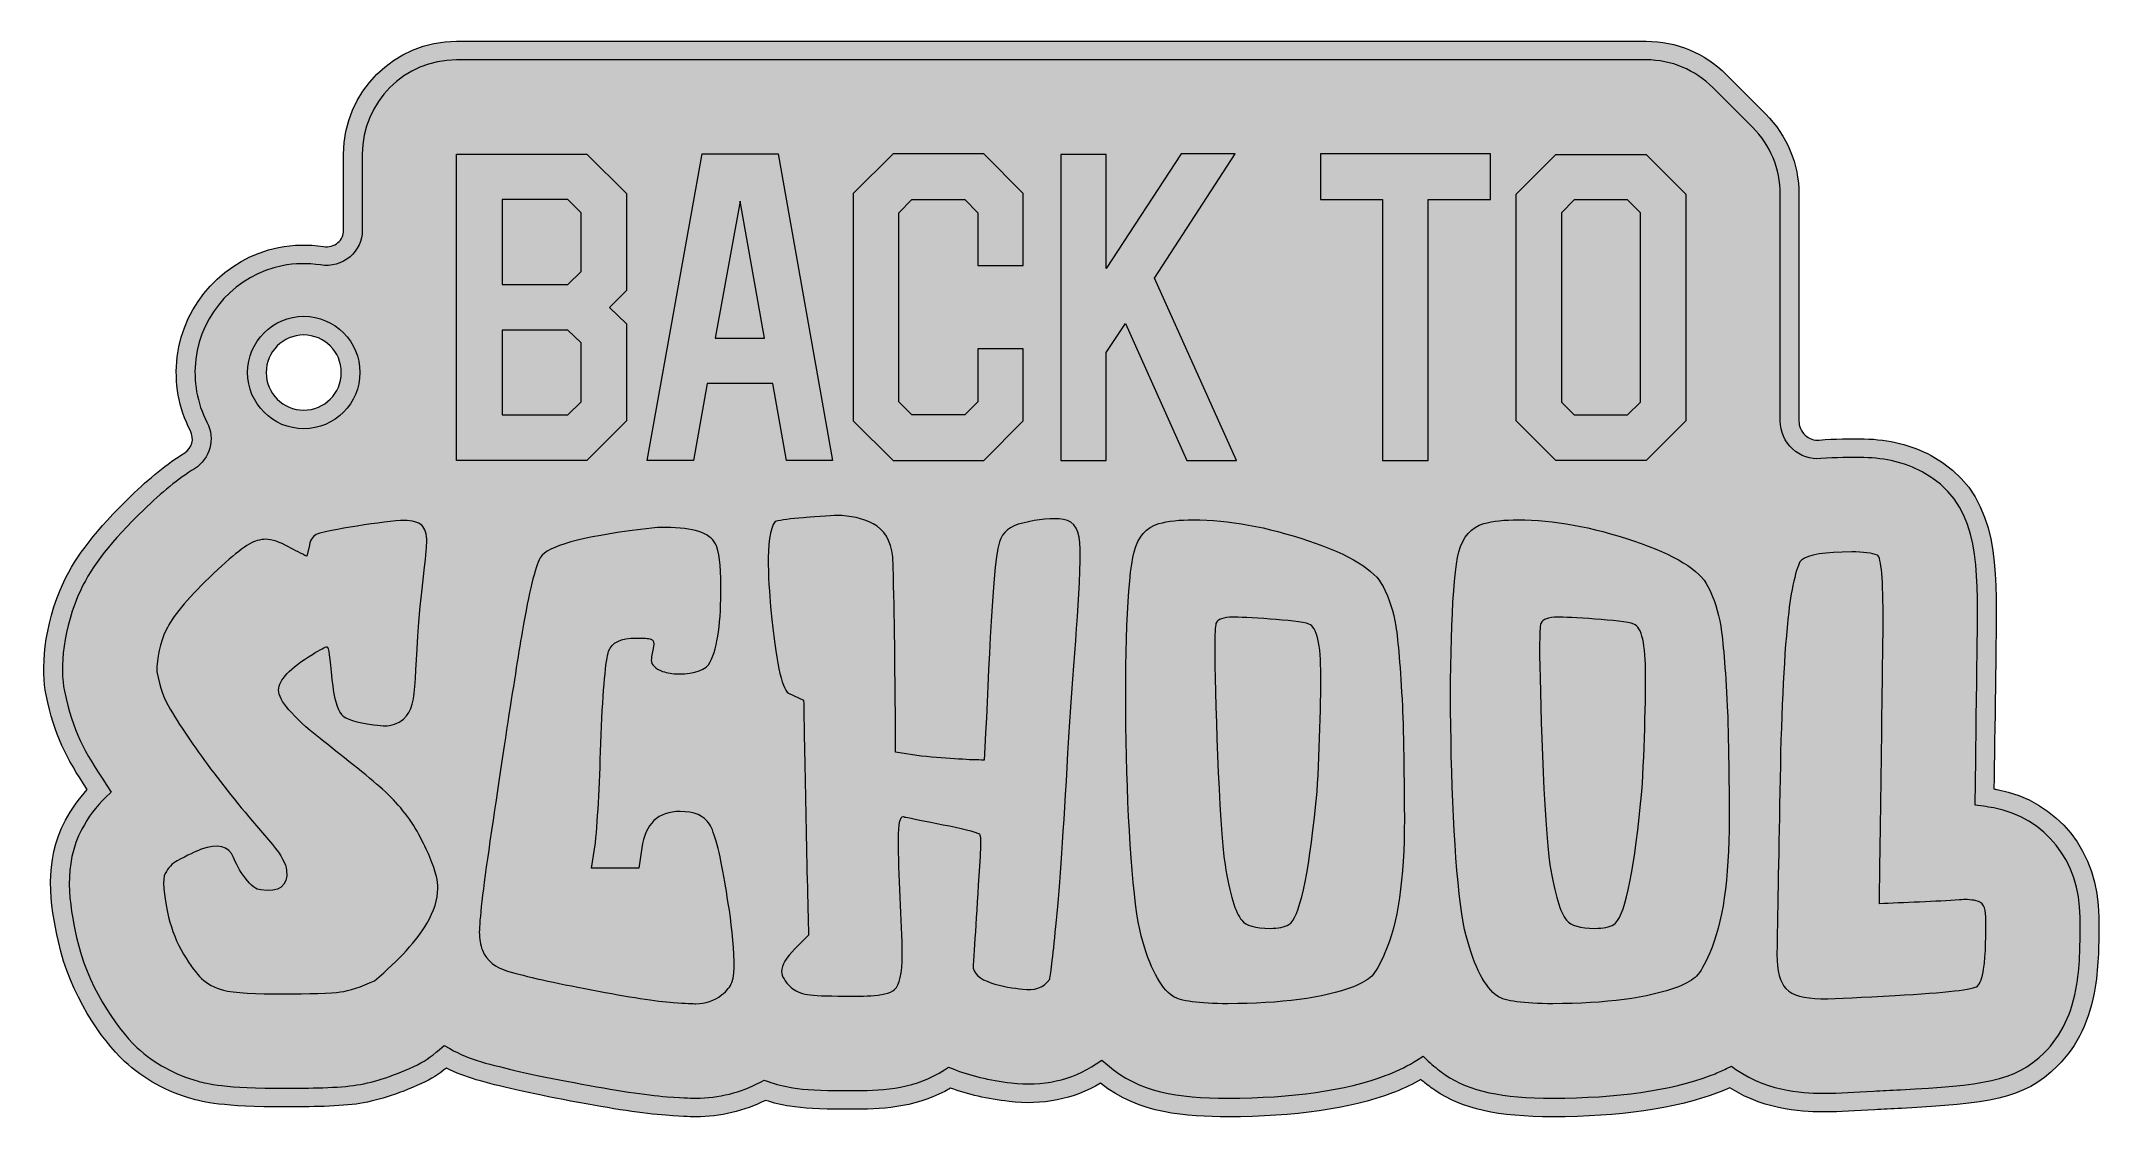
# Model space of a CAD drawing. Header units: inches. Extents: x 0.62 to 3.38, y -2.72 to -1.28.
import ezdxf

# ---------------------------------------------------------------- set-up
doc = ezdxf.new("R2010")
doc.units = ezdxf.units.IN
doc.header["$MEASUREMENT"] = 0
doc.layers.add('Back to school', color=7, linetype='Continuous', lineweight=0)

msp = doc.modelspace()

# ---------------------------------------------------------------- hatches: boundary and pattern name
at = {"layer": 'Back to school', "true_color": 0xf8e0c5, "transparency": 33554687}
h = msp.add_hatch(color=254, dxfattribs=at)
h.dxf.hatch_style = 2
edge = h.paths.add_edge_path()
edge.add_spline(control_points=[(3.3766, -2.4528), (3.3766, -2.3659), (3.3219, -2.2973), (3.2405, -2.2821), (3.2391, -2.2818), (3.2377, -2.2816), (3.2363, -2.2813), (3.2373, -2.2093), (3.2392, -2.067), (3.2392, -2.0581), (3.2392, -1.9716), (3.2392, -1.882), (3.152, -1.8348), (3.1258, -1.8207), (3.0957, -1.8132), (3.0625, -1.8127), (3.0436, -1.8124), (3.0232, -1.8124), (3.0021, -1.8142), (2.9952, -1.8148), (2.9886, -1.8125), (2.9834, -1.8077), (2.978, -1.8028), (2.9749, -1.7957), (2.9749, -1.7883), (2.9749, -1.7883), (2.9749, -1.4849), (2.9749, -1.4849), (2.9749, -1.4444), (2.9591, -1.4064), (2.9305, -1.3778), (2.9305, -1.3778), (2.8774, -1.3246), (2.8774, -1.3246), (2.8488, -1.2961), (2.8108, -1.2802), (2.7703, -1.2802), (2.7703, -1.2802), (1.1765, -1.2802), (1.1765, -1.2802), (1.093, -1.2802), (1.0251, -1.348), (1.0251, -1.4314), (1.0251, -1.4314), (1.0251, -1.5333), (1.0251, -1.5333), (1.0251, -1.5398), (1.0224, -1.5457), (1.0175, -1.5498), (1.0122, -1.5543), (1.0051, -1.5562), (0.9981, -1.5551), (0.9782, -1.552), (0.9579, -1.5524), (0.9378, -1.5564), (0.8666, -1.5706), (0.8108, -1.6308), (0.8022, -1.7029), (0.7981, -1.7373), (0.8042, -1.7715), (0.8198, -1.8018), (0.8254, -1.8127), (0.8222, -1.8251), (0.8122, -1.8313), (0.7888, -1.8459), (0.7651, -1.8649), (0.7399, -1.8895), (0.6941, -1.934), (0.6665, -1.9693), (0.6503, -2.004), (0.6221, -2.0642), (0.6199, -2.1232), (0.6265, -2.1554), (0.6379, -2.21), (0.6531, -2.2389), (0.6816, -2.2822), (0.6701, -2.2945), (0.6604, -2.3083), (0.6524, -2.3233), (0.6229, -2.3788), (0.632, -2.4361), (0.6429, -2.4855), (0.6587, -2.5573), (0.7006, -2.6168), (0.7316, -2.646), (0.7574, -2.6699), (0.7884, -2.6869), (0.8237, -2.6967), (0.836, -2.7001), (0.8615, -2.7071), (0.9477, -2.7071), (0.9673, -2.7071), (1.0156, -2.7067), (1.0417, -2.7031), (1.0685, -2.6993), (1.0972, -2.6904), (1.1293, -2.6758), (1.143, -2.6696), (1.1528, -2.663), (1.1628, -2.6549), (1.1754, -2.6613), (1.1889, -2.6666), (1.2029, -2.6706), (1.2325, -2.6793), (1.2739, -2.6886), (1.3293, -2.6991), (1.3875, -2.7101), (1.4267, -2.716), (1.4567, -2.7182), (1.4845, -2.7201), (1.4917, -2.7202), (1.4971, -2.7202), (1.5297, -2.7202), (1.5619, -2.7126), (1.5905, -2.6982), (1.601, -2.7017), (1.6119, -2.7044), (1.623, -2.7061), (1.6406, -2.7088), (1.6624, -2.7101), (1.696, -2.7101), (1.696, -2.7101), (1.7122, -2.7101), (1.7122, -2.7101), (1.7515, -2.7101), (1.7969, -2.7067), (1.8384, -2.6817), (1.8615, -2.6903), (1.8878, -2.6963), (1.9166, -2.6997), (1.9612, -2.7052), (2.0034, -2.6968), (2.0392, -2.6753), (2.0915, -2.7166), (2.1546, -2.7202), (2.2099, -2.7202), (2.3, -2.7202), (2.3722, -2.7097), (2.4306, -2.6881), (2.4306, -2.6881), (2.4344, -2.6867), (2.4344, -2.6867), (2.4468, -2.6817), (2.458, -2.6763), (2.4683, -2.6703), (2.4735, -2.6748), (2.4788, -2.6789), (2.4844, -2.6828), (2.4844, -2.6828), (2.4872, -2.6847), (2.4872, -2.6847), (2.525, -2.7099), (2.5708, -2.7202), (2.6452, -2.7202), (2.7352, -2.7202), (2.8074, -2.7097), (2.8658, -2.6881), (2.8658, -2.6881), (2.8696, -2.6867), (2.8696, -2.6867), (2.874, -2.6849), (2.8782, -2.6831), (2.8823, -2.6813), (2.9329, -2.7136), (2.9865, -2.7136), (3.0099, -2.7136), (3.0296, -2.7136), (3.0513, -2.7123), (3.0766, -2.7109), (3.0872, -2.7103), (3.0988, -2.7096), (3.1123, -2.7089), (3.2271, -2.7024), (3.2755, -2.698), (3.3213, -2.6522), (3.3483, -2.6252), (3.3649, -2.5907), (3.3719, -2.5468), (3.3768, -2.5166), (3.3767, -2.4858), (3.3766, -2.461), (3.3766, -2.461), (3.3766, -2.4528), (3.3766, -2.4528)], knot_values=[0, 0, 0, 0, 1, 1, 1, 2, 2, 2, 3, 3, 3, 4, 4, 4, 5, 5, 5, 6, 6, 6, 7, 7, 7, 8, 8, 8, 9, 9, 9, 10, 10, 10, 11, 11, 11, 12, 12, 12, 13, 13, 13, 14, 14, 14, 15, 15, 15, 16, 16, 16, 17, 17, 17, 18, 18, 18, 19, 19, 19, 20, 20, 20, 21, 21, 21, 22, 22, 22, 23, 23, 23, 24, 24, 24, 25, 25, 25, 26, 26, 26, 27, 27, 27, 28, 28, 28, 29, 29, 29, 30, 30, 30, 31, 31, 31, 32, 32, 32, 33, 33, 33, 34, 34, 34, 35, 35, 35, 36, 36, 36, 37, 37, 37, 38, 38, 38, 39, 39, 39, 40, 40, 40, 41, 41, 41, 42, 42, 42, 43, 43, 43, 44, 44, 44, 45, 45, 45, 46, 46, 46, 47, 47, 47, 48, 48, 48, 49, 49, 49, 50, 50, 50, 51, 51, 51, 52, 52, 52, 53, 53, 53, 54, 54, 54, 55, 55, 55, 56, 56, 56, 57, 57, 57, 58, 58, 58, 59, 59, 59, 60, 60, 60, 61, 61, 61, 61], degree=3, periodic=0)
edge = h.paths.add_edge_path()
edge.add_spline(control_points=[(0.9717, -1.6735), (0.9995, -1.6735), (1.022, -1.6961), (1.022, -1.7238), (1.022, -1.7516), (0.9995, -1.7741), (0.9717, -1.7741), (0.944, -1.7741), (0.9214, -1.7516), (0.9214, -1.7238), (0.9214, -1.6961), (0.944, -1.6735), (0.9717, -1.6735)], knot_values=[0, 0, 0, 0, 1, 1, 1, 2, 2, 2, 3, 3, 3, 4, 4, 4, 4], degree=3, periodic=0)
at = {"layer": 'Back to school', "true_color": 0x333333, "transparency": 33554687}
h = msp.add_hatch(color=250, dxfattribs=at)
h.dxf.hatch_style = 2
edge = h.paths.add_edge_path()
edge.add_spline(control_points=[(3.3472, -2.5428), (3.3411, -2.5814), (3.3268, -2.6114), (3.3036, -2.6345), (3.2644, -2.6738), (3.2189, -2.6779), (3.111, -2.684), (3.0975, -2.6847), (3.0859, -2.6853), (3.0749, -2.6859), (3.0502, -2.6874), (3.0289, -2.6886), (3.0099, -2.6886), (2.9879, -2.6886), (2.9363, -2.6886), (2.8905, -2.6567), (2.8905, -2.6567), (2.8844, -2.6525), (2.8844, -2.6525), (2.8844, -2.6525), (2.8778, -2.6557), (2.8778, -2.6557), (2.8723, -2.6584), (2.8665, -2.661), (2.8604, -2.6634), (2.8604, -2.6634), (2.8572, -2.6647), (2.8572, -2.6647), (2.8016, -2.6852), (2.7322, -2.6952), (2.6452, -2.6952), (2.5762, -2.6952), (2.5344, -2.6862), (2.501, -2.6639), (2.501, -2.6639), (2.4987, -2.6623), (2.4987, -2.6623), (2.4916, -2.6573), (2.4847, -2.6517), (2.4784, -2.6457), (2.4784, -2.6457), (2.4713, -2.639), (2.4713, -2.639), (2.4713, -2.639), (2.463, -2.6443), (2.463, -2.6443), (2.4518, -2.6515), (2.4393, -2.6578), (2.4252, -2.6634), (2.4252, -2.6634), (2.422, -2.6647), (2.422, -2.6647), (2.3663, -2.6852), (2.297, -2.6952), (2.2099, -2.6952), (2.1418, -2.6952), (2.091, -2.6877), (2.0484, -2.6505), (2.0484, -2.6505), (2.0411, -2.6442), (2.0411, -2.6442), (2.0411, -2.6442), (2.0332, -2.6495), (2.0332, -2.6495), (2.0008, -2.6713), (1.9616, -2.68), (1.9196, -2.6748), (1.8903, -2.6714), (1.8641, -2.6651), (1.8418, -2.6562), (1.8418, -2.6562), (1.8357, -2.6537), (1.8357, -2.6537), (1.8357, -2.6537), (1.8303, -2.6573), (1.8303, -2.6573), (1.7928, -2.6818), (1.7495, -2.6851), (1.7123, -2.6851), (1.7123, -2.6851), (1.6961, -2.6851), (1.6961, -2.6851), (1.6638, -2.6851), (1.6431, -2.6839), (1.6268, -2.6814), (1.6155, -2.6796), (1.6043, -2.6768), (1.5937, -2.6729), (1.5937, -2.6729), (1.5885, -2.671), (1.5885, -2.671), (1.5885, -2.671), (1.5835, -2.6737), (1.5835, -2.6737), (1.5574, -2.6878), (1.5275, -2.6952), (1.4971, -2.6952), (1.4921, -2.6952), (1.4854, -2.6951), (1.4584, -2.6933), (1.43, -2.6911), (1.3904, -2.6852), (1.334, -2.6745), (1.2794, -2.6642), (1.2388, -2.6551), (1.2098, -2.6466), (1.1947, -2.6423), (1.1805, -2.6364), (1.1675, -2.629), (1.1675, -2.629), (1.1598, -2.6246), (1.1598, -2.6246), (1.1598, -2.6246), (1.1531, -2.6304), (1.1531, -2.6304), (1.1421, -2.6399), (1.1329, -2.6467), (1.119, -2.653), (1.0891, -2.6666), (1.0627, -2.6749), (1.0383, -2.6783), (1.0137, -2.6817), (0.9667, -2.6821), (0.9477, -2.6821), (0.8649, -2.6821), (0.8415, -2.6757), (0.8303, -2.6726), (0.7989, -2.6639), (0.7715, -2.6488), (0.7487, -2.6277), (0.718, -2.5989), (0.681, -2.5421), (0.6673, -2.4801), (0.6574, -2.4351), (0.6489, -2.3831), (0.6745, -2.335), (0.6828, -2.3192), (0.6935, -2.305), (0.7063, -2.2927), (0.7063, -2.2927), (0.7138, -2.2854), (0.7138, -2.2854), (0.7138, -2.2854), (0.708, -2.2767), (0.708, -2.2767), (0.677, -2.2304), (0.6623, -2.2044), (0.651, -2.1503), (0.6447, -2.1196), (0.649, -2.0657), (0.673, -2.0146), (0.6878, -1.9827), (0.7138, -1.9497), (0.7573, -1.9074), (0.7813, -1.8841), (0.8035, -1.8661), (0.8254, -1.8525), (0.8464, -1.8394), (0.8535, -1.8127), (0.842, -1.7904), (0.8287, -1.7645), (0.8235, -1.7353), (0.827, -1.7058), (0.8344, -1.6444), (0.8819, -1.593), (0.9427, -1.5809), (0.9599, -1.5775), (0.9772, -1.5771), (0.9942, -1.5798), (1.0085, -1.5821), (1.0229, -1.5781), (1.0337, -1.5688), (1.0441, -1.56), (1.0501, -1.547), (1.0501, -1.5333), (1.0501, -1.5333), (1.0501, -1.4314), (1.0501, -1.4314), (1.0501, -1.3617), (1.1068, -1.3052), (1.1765, -1.3052), (1.1765, -1.3052), (2.7703, -1.3052), (2.7703, -1.3052), (2.8041, -1.3052), (2.8358, -1.3185), (2.8597, -1.3423), (2.8597, -1.3423), (2.9129, -1.3955), (2.9129, -1.3955), (2.9367, -1.4194), (2.9499, -1.4511), (2.9499, -1.4849), (2.9499, -1.4849), (2.9499, -1.7884), (2.9499, -1.7884), (2.9499, -1.8027), (2.9559, -1.8165), (2.9665, -1.8261), (2.9768, -1.8356), (2.9905, -1.8403), (3.0043, -1.8391), (3.0243, -1.8374), (3.0439, -1.8374), (3.0621, -1.8377), (3.0913, -1.8381), (3.1175, -1.8446), (3.14, -1.8568), (3.2142, -1.8969), (3.2142, -1.9716), (3.2142, -2.0581), (3.2142, -2.0673), (3.211, -2.3032), (3.211, -2.3032), (3.211, -2.3032), (3.2221, -2.3045), (3.2221, -2.3045), (3.2267, -2.3051), (3.2313, -2.3058), (3.2359, -2.3067), (3.3051, -2.3196), (3.3516, -2.3783), (3.3516, -2.4528), (3.3516, -2.4528), (3.3516, -2.4611), (3.3516, -2.4611), (3.3517, -2.4849), (3.3518, -2.5146), (3.3472, -2.5428)], knot_values=[0, 0, 0, 0, 1, 1, 1, 2, 2, 2, 3, 3, 3, 4, 4, 4, 5, 5, 5, 6, 6, 6, 7, 7, 7, 8, 8, 8, 9, 9, 9, 10, 10, 10, 11, 11, 11, 12, 12, 12, 13, 13, 13, 14, 14, 14, 15, 15, 15, 16, 16, 16, 17, 17, 17, 18, 18, 18, 19, 19, 19, 20, 20, 20, 21, 21, 21, 22, 22, 22, 23, 23, 23, 24, 24, 24, 25, 25, 25, 26, 26, 26, 27, 27, 27, 28, 28, 28, 29, 29, 29, 30, 30, 30, 31, 31, 31, 32, 32, 32, 33, 33, 33, 34, 34, 34, 35, 35, 35, 36, 36, 36, 37, 37, 37, 38, 38, 38, 39, 39, 39, 40, 40, 40, 41, 41, 41, 42, 42, 42, 43, 43, 43, 44, 44, 44, 45, 45, 45, 46, 46, 46, 47, 47, 47, 48, 48, 48, 49, 49, 49, 50, 50, 50, 51, 51, 51, 52, 52, 52, 53, 53, 53, 54, 54, 54, 55, 55, 55, 56, 56, 56, 57, 57, 57, 58, 58, 58, 59, 59, 59, 60, 60, 60, 61, 61, 61, 62, 62, 62, 63, 63, 63, 64, 64, 64, 65, 65, 65, 66, 66, 66, 67, 67, 67, 68, 68, 68, 69, 69, 69, 70, 70, 70, 71, 71, 71, 72, 72, 72, 73, 73, 73, 74, 74, 74, 75, 75, 75, 76, 76, 76, 76], degree=3, periodic=0)
edge = h.paths.add_edge_path()
edge.add_spline(control_points=[(3.3766, -2.4528), (3.3766, -2.3659), (3.3219, -2.2973), (3.2405, -2.2821), (3.2391, -2.2818), (3.2377, -2.2816), (3.2363, -2.2813), (3.2373, -2.2093), (3.2392, -2.067), (3.2392, -2.0581), (3.2392, -1.9716), (3.2392, -1.882), (3.152, -1.8348), (3.1258, -1.8207), (3.0957, -1.8132), (3.0625, -1.8127), (3.0436, -1.8124), (3.0232, -1.8124), (3.0021, -1.8142), (2.9952, -1.8148), (2.9886, -1.8125), (2.9834, -1.8077), (2.978, -1.8028), (2.9749, -1.7957), (2.9749, -1.7883), (2.9749, -1.7883), (2.9749, -1.4849), (2.9749, -1.4849), (2.9749, -1.4444), (2.9591, -1.4064), (2.9305, -1.3778), (2.9305, -1.3778), (2.8774, -1.3246), (2.8774, -1.3246), (2.8488, -1.2961), (2.8108, -1.2802), (2.7703, -1.2802), (2.7703, -1.2802), (1.1765, -1.2802), (1.1765, -1.2802), (1.093, -1.2802), (1.0251, -1.348), (1.0251, -1.4314), (1.0251, -1.4314), (1.0251, -1.5333), (1.0251, -1.5333), (1.0251, -1.5398), (1.0224, -1.5457), (1.0175, -1.5498), (1.0122, -1.5543), (1.0051, -1.5562), (0.9981, -1.5551), (0.9782, -1.552), (0.9579, -1.5524), (0.9378, -1.5564), (0.8666, -1.5706), (0.8108, -1.6308), (0.8022, -1.7029), (0.7981, -1.7373), (0.8042, -1.7715), (0.8198, -1.8018), (0.8254, -1.8127), (0.8222, -1.8251), (0.8122, -1.8313), (0.7888, -1.8459), (0.7651, -1.8649), (0.7399, -1.8895), (0.6941, -1.934), (0.6665, -1.9693), (0.6503, -2.004), (0.6221, -2.0642), (0.6199, -2.1232), (0.6265, -2.1554), (0.6379, -2.21), (0.6531, -2.2389), (0.6816, -2.2822), (0.6701, -2.2945), (0.6604, -2.3083), (0.6524, -2.3233), (0.6229, -2.3788), (0.632, -2.4361), (0.6429, -2.4855), (0.6587, -2.5573), (0.7006, -2.6168), (0.7316, -2.646), (0.7574, -2.6699), (0.7884, -2.6869), (0.8237, -2.6967), (0.836, -2.7001), (0.8615, -2.7071), (0.9477, -2.7071), (0.9673, -2.7071), (1.0156, -2.7067), (1.0417, -2.7031), (1.0685, -2.6993), (1.0972, -2.6904), (1.1293, -2.6758), (1.143, -2.6696), (1.1528, -2.663), (1.1628, -2.6549), (1.1754, -2.6613), (1.1889, -2.6666), (1.2029, -2.6706), (1.2325, -2.6793), (1.2739, -2.6886), (1.3293, -2.6991), (1.3875, -2.7101), (1.4267, -2.716), (1.4567, -2.7182), (1.4845, -2.7201), (1.4917, -2.7202), (1.4971, -2.7202), (1.5297, -2.7202), (1.5619, -2.7126), (1.5905, -2.6982), (1.601, -2.7017), (1.6119, -2.7044), (1.623, -2.7061), (1.6406, -2.7088), (1.6624, -2.7101), (1.696, -2.7101), (1.696, -2.7101), (1.7122, -2.7101), (1.7122, -2.7101), (1.7515, -2.7101), (1.7969, -2.7067), (1.8384, -2.6817), (1.8615, -2.6903), (1.8878, -2.6963), (1.9166, -2.6997), (1.9612, -2.7052), (2.0034, -2.6968), (2.0392, -2.6753), (2.0915, -2.7166), (2.1546, -2.7202), (2.2099, -2.7202), (2.3, -2.7202), (2.3722, -2.7097), (2.4306, -2.6881), (2.4306, -2.6881), (2.4344, -2.6867), (2.4344, -2.6867), (2.4468, -2.6817), (2.458, -2.6763), (2.4683, -2.6703), (2.4735, -2.6748), (2.4788, -2.6789), (2.4844, -2.6828), (2.4844, -2.6828), (2.4872, -2.6847), (2.4872, -2.6847), (2.525, -2.7099), (2.5708, -2.7202), (2.6452, -2.7202), (2.7352, -2.7202), (2.8074, -2.7097), (2.8658, -2.6881), (2.8658, -2.6881), (2.8696, -2.6867), (2.8696, -2.6867), (2.874, -2.6849), (2.8782, -2.6831), (2.8823, -2.6813), (2.9329, -2.7136), (2.9865, -2.7136), (3.0099, -2.7136), (3.0296, -2.7136), (3.0513, -2.7123), (3.0766, -2.7109), (3.0872, -2.7103), (3.0988, -2.7096), (3.1123, -2.7089), (3.2271, -2.7024), (3.2755, -2.698), (3.3213, -2.6522), (3.3483, -2.6252), (3.3649, -2.5907), (3.3719, -2.5468), (3.3768, -2.5166), (3.3767, -2.4858), (3.3766, -2.461), (3.3766, -2.461), (3.3766, -2.4528), (3.3766, -2.4528)], knot_values=[0, 0, 0, 0, 1, 1, 1, 2, 2, 2, 3, 3, 3, 4, 4, 4, 5, 5, 5, 6, 6, 6, 7, 7, 7, 8, 8, 8, 9, 9, 9, 10, 10, 10, 11, 11, 11, 12, 12, 12, 13, 13, 13, 14, 14, 14, 15, 15, 15, 16, 16, 16, 17, 17, 17, 18, 18, 18, 19, 19, 19, 20, 20, 20, 21, 21, 21, 22, 22, 22, 23, 23, 23, 24, 24, 24, 25, 25, 25, 26, 26, 26, 27, 27, 27, 28, 28, 28, 29, 29, 29, 30, 30, 30, 31, 31, 31, 32, 32, 32, 33, 33, 33, 34, 34, 34, 35, 35, 35, 36, 36, 36, 37, 37, 37, 38, 38, 38, 39, 39, 39, 40, 40, 40, 41, 41, 41, 42, 42, 42, 43, 43, 43, 44, 44, 44, 45, 45, 45, 46, 46, 46, 47, 47, 47, 48, 48, 48, 49, 49, 49, 50, 50, 50, 51, 51, 51, 52, 52, 52, 53, 53, 53, 54, 54, 54, 55, 55, 55, 56, 56, 56, 57, 57, 57, 58, 58, 58, 59, 59, 59, 60, 60, 60, 61, 61, 61, 61], degree=3, periodic=0)
edge = h.paths.add_edge_path()
edge.add_spline(control_points=[(0.9717, -1.6735), (0.9995, -1.6735), (1.022, -1.6961), (1.022, -1.7238), (1.022, -1.7516), (0.9995, -1.7741), (0.9717, -1.7741), (0.944, -1.7741), (0.9214, -1.7516), (0.9214, -1.7238), (0.9214, -1.6961), (0.944, -1.6735), (0.9717, -1.6735)], knot_values=[0, 0, 0, 0, 1, 1, 1, 2, 2, 2, 3, 3, 3, 4, 4, 4, 4], degree=3, periodic=0)
edge = h.paths.add_edge_path()
edge.add_spline(control_points=[(0.9717, -1.7991), (1.0132, -1.7991), (1.047, -1.7653), (1.047, -1.7238), (1.047, -1.6823), (1.0132, -1.6485), (0.9717, -1.6485), (0.9302, -1.6485), (0.8964, -1.6823), (0.8964, -1.7238), (0.8964, -1.7653), (0.9302, -1.7991), (0.9717, -1.7991)], knot_values=[0, 0, 0, 0, 1, 1, 1, 2, 2, 2, 3, 3, 3, 4, 4, 4, 4], degree=3, periodic=0)
edge = h.paths.add_edge_path()
edge.add_spline(control_points=[(1.5358, -2.4057), (1.5404, -2.4329), (1.5545, -2.5144), (1.5454, -2.5402), (1.5435, -2.5458), (1.5389, -2.5515), (1.5316, -2.5571), (1.5215, -2.5649), (1.51, -2.5688), (1.4971, -2.5688), (1.4937, -2.5688), (1.4836, -2.5683), (1.4668, -2.5672), (1.4444, -2.5655), (1.4079, -2.5599), (1.3574, -2.5503), (1.307, -2.5408), (1.2694, -2.5324), (1.2447, -2.5251), (1.2285, -2.5206), (1.2169, -2.5115), (1.2111, -2.4973), (1.2081, -2.4901), (1.2069, -2.4819), (1.2069, -2.473), (1.2069, -2.4584), (1.2116, -2.4177), (1.2212, -2.351), (1.2436, -2.199), (1.2592, -2.0991), (1.2679, -2.0511), (1.2766, -2.0032), (1.2843, -1.9756), (1.291, -1.9683), (1.305, -1.9537), (1.3541, -1.9416), (1.4382, -1.9321), (1.4421, -1.9315), (1.4483, -1.9313), (1.4567, -1.9313), (1.4937, -1.9313), (1.5159, -1.9385), (1.5232, -1.9531), (1.5282, -1.9627), (1.5307, -1.9815), (1.5307, -2.0095), (1.5307, -2.0571), (1.5264, -2.0913), (1.5164, -2.1113), (1.511, -2.122), (1.4965, -2.1272), (1.4735, -2.1272), (1.4657, -2.1272), (1.4587, -2.1261), (1.4525, -2.1239), (1.4424, -2.1199), (1.4373, -2.1149), (1.4373, -2.1087), (1.4373, -2.1071), (1.4379, -2.1034), (1.439, -2.0978), (1.4402, -2.0911), (1.4407, -2.0874), (1.4407, -2.0869), (1.4407, -2.0835), (1.4393, -2.0814), (1.4365, -2.0806), (1.4337, -2.0797), (1.4273, -2.0793), (1.4172, -2.0793), (1.3964, -2.0793), (1.3841, -2.0852), (1.3802, -2.097), (1.3762, -2.1087), (1.3729, -2.146), (1.3701, -2.2088), (1.3684, -2.27), (1.3659, -2.3182), (1.3625, -2.3535), (1.3625, -2.3535), (1.3574, -2.3872), (1.3574, -2.3872), (1.3574, -2.3872), (1.4205, -2.3872), (1.4205, -2.3872), (1.4205, -2.3872), (1.4247, -2.3602), (1.4247, -2.3602), (1.4292, -2.3277), (1.4463, -2.3115), (1.476, -2.3115), (1.4951, -2.3115), (1.5081, -2.3171), (1.5152, -2.3283), (1.5222, -2.3395), (1.529, -2.3653), (1.5358, -2.4057)], knot_values=[0, 0, 0, 0, 1, 1, 1, 2, 2, 2, 3, 3, 3, 4, 4, 4, 5, 5, 5, 6, 6, 6, 7, 7, 7, 8, 8, 8, 9, 9, 9, 10, 10, 10, 11, 11, 11, 12, 12, 12, 13, 13, 13, 14, 14, 14, 15, 15, 15, 16, 16, 16, 17, 17, 17, 18, 18, 18, 19, 19, 19, 20, 20, 20, 21, 21, 21, 22, 22, 22, 23, 23, 23, 24, 24, 24, 25, 25, 25, 26, 26, 26, 27, 27, 27, 28, 28, 28, 29, 29, 29, 30, 30, 30, 31, 31, 31, 32, 32, 32, 32], degree=3, periodic=0)
edge = h.paths.add_edge_path()
edge.add_spline(control_points=[(3.2252, -2.4528), (3.2252, -2.4752), (3.2257, -2.5022), (3.2224, -2.5227), (3.2206, -2.534), (3.2179, -2.5415), (3.2142, -2.5452), (3.2098, -2.5497), (3.1729, -2.5539), (3.1038, -2.5578), (3.0149, -2.5622), (2.9763, -2.5679), (2.9576, -2.5486), (2.9496, -2.5403), (2.9455, -2.5251), (2.9455, -2.5029), (2.9455, -2.5006), (2.9455, -2.4983), (2.9456, -2.4958), (2.9465, -2.4398), (2.9478, -2.3636), (2.9497, -2.2674), (2.9515, -2.1712), (2.9553, -2.0969), (2.9612, -2.0445), (2.9632, -2.0272), (2.9659, -2.0116), (2.9693, -1.998), (2.9727, -1.9844), (2.9758, -1.9767), (2.9784, -1.9749), (2.9874, -1.9676), (3.0098, -1.9639), (3.0457, -1.9639), (3.0614, -1.9639), (3.0729, -1.9654), (3.0802, -1.9682), (3.0853, -1.971), (3.0878, -2.001), (3.0878, -2.0582), (3.0878, -2.0694), (3.0836, -2.3769), (3.0827, -2.435), (3.1126, -2.4338), (3.1608, -2.4319), (3.1901, -2.4299), (3.1968, -2.429), (3.2043, -2.4294), (3.2126, -2.4309), (3.221, -2.4325), (3.2252, -2.4398), (3.2252, -2.4528)], knot_values=[0, 0, 0, 0, 1, 1, 1, 2, 2, 2, 3, 3, 3, 4, 4, 4, 5, 5, 5, 6, 6, 6, 7, 7, 7, 8, 8, 8, 9, 9, 9, 10, 10, 10, 11, 11, 11, 12, 12, 12, 13, 13, 13, 14, 14, 14, 15, 15, 15, 16, 16, 16, 17, 17, 17, 17], degree=3, periodic=0)
edge = h.paths.add_edge_path()
edge.add_spline(control_points=[(2.7629, -2.3014), (2.7528, -2.4006), (2.7408, -2.4544), (2.7268, -2.4629), (2.7211, -2.4662), (2.7127, -2.4679), (2.7015, -2.4679), (2.6819, -2.4679), (2.6693, -2.4643), (2.6637, -2.457), (2.6552, -2.4474), (2.6478, -2.4227), (2.6414, -2.3829), (2.633, -2.3314), (2.6275, -2.1414), (2.6275, -2.0925), (2.6275, -2.074), (2.6281, -2.0631), (2.6292, -2.0597), (2.6314, -2.0541), (2.639, -2.0513), (2.6519, -2.0513), (2.6632, -2.0513), (2.7392, -2.055), (2.7537, -2.0605), (2.7643, -2.0645), (2.7696, -2.0875), (2.7696, -2.1295), (2.7696, -2.162), (2.7674, -2.2627), (2.7629, -2.3014)], knot_values=[0, 0, 0, 0, 1, 1, 1, 2, 2, 2, 3, 3, 3, 4, 4, 4, 5, 5, 5, 6, 6, 6, 7, 7, 7, 8, 8, 8, 9, 9, 9, 10, 10, 10, 10], degree=3, periodic=0)
edge = h.paths.add_edge_path()
edge.add_spline(control_points=[(2.8702, -2.0635), (2.8671, -2.0441), (2.8613, -2.0263), (2.8529, -2.0101), (2.8423, -1.9882), (2.809, -1.9679), (2.7532, -1.9491), (2.6974, -1.9303), (2.646, -1.9209), (2.5989, -1.9209), (2.5804, -1.9209), (2.565, -1.9226), (2.5526, -1.926), (2.5358, -1.931), (2.5247, -1.9436), (2.5194, -1.9638), (2.5007, -2.0348), (2.5066, -2.3972), (2.5291, -2.478), (2.5403, -2.5201), (2.5543, -2.547), (2.5711, -2.5587), (2.5812, -2.5655), (2.6059, -2.5688), (2.6452, -2.5688), (2.7164, -2.5688), (2.7724, -2.5613), (2.8134, -2.5461), (2.8246, -2.5416), (2.8327, -2.5369), (2.8378, -2.5318), (2.8428, -2.5268), (2.8487, -2.5164), (2.8554, -2.5007), (2.8728, -2.462), (2.8815, -2.4023), (2.8815, -2.3215), (2.8815, -2.2963), (2.8807, -2.2027), (2.879, -2.1707), (2.8762, -2.1186), (2.8733, -2.0828), (2.8702, -2.0635)], knot_values=[0, 0, 0, 0, 1, 1, 1, 2, 2, 2, 3, 3, 3, 4, 4, 4, 5, 5, 5, 6, 6, 6, 7, 7, 7, 8, 8, 8, 9, 9, 9, 10, 10, 10, 11, 11, 11, 12, 12, 12, 13, 13, 13, 14, 14, 14, 14], degree=3, periodic=0)
edge = h.paths.add_edge_path()
edge.add_spline(control_points=[(2.012, -1.9602), (2.0114, -2.0393), (2.0022, -2.1167), (1.9956, -2.2333), (1.9898, -2.3372), (1.9846, -2.4118), (1.9802, -2.457), (1.9758, -2.5023), (1.9728, -2.5286), (1.9711, -2.5358), (1.9628, -2.5484), (1.9496, -2.5513), (1.935, -2.5494), (1.9121, -2.5468), (1.8664, -2.5399), (1.8686, -2.517), (1.8708, -2.4856), (1.8742, -2.4324), (1.8786, -2.3576), (1.8786, -2.3481), (1.8781, -2.3427), (1.8769, -2.3416), (1.8686, -2.3353), (1.7887, -2.3223), (1.7785, -2.3189), (1.7785, -2.3189), (1.7768, -2.3189), (1.7768, -2.3189), (1.7763, -2.3186), (1.7756, -2.3183), (1.7751, -2.3181), (1.7707, -2.3181), (1.7684, -2.3282), (1.7684, -2.3484), (1.7684, -2.3932), (1.7735, -2.4599), (1.7735, -2.5031), (1.7735, -2.5284), (1.7701, -2.5439), (1.7634, -2.5498), (1.7513, -2.5604), (1.7133, -2.5586), (1.6961, -2.5586), (1.672, -2.5586), (1.6554, -2.5579), (1.6465, -2.5565), (1.6375, -2.5551), (1.6302, -2.5519), (1.6246, -2.5469), (1.6162, -2.539), (1.612, -2.532), (1.612, -2.5258), (1.612, -2.5174), (1.6179, -2.5073), (1.6296, -2.4955), (1.6296, -2.4955), (1.6481, -2.477), (1.6481, -2.477), (1.6457, -2.3992), (1.6423, -2.2154), (1.6414, -2.1625), (1.6414, -2.1625), (1.6212, -2.1532), (1.6212, -2.1532), (1.6118, -2.1463), (1.604, -2.1093), (1.5977, -2.0421), (1.5955, -2.0182), (1.5884, -1.9412), (1.6034, -1.9231), (1.6118, -1.9212), (1.6243, -1.9195), (1.6411, -1.9182), (1.6483, -1.9176), (1.6788, -1.9152), (1.686, -1.9152), (1.7039, -1.9152), (1.7202, -1.9189), (1.7348, -1.9264), (1.7494, -1.9339), (1.7581, -1.9485), (1.7609, -1.9704), (1.763, -2.0432), (1.7638, -2.0869), (1.7647, -2.232), (1.7647, -2.232), (1.7987, -2.2373), (1.7987, -2.2373), (1.8376, -2.2409), (1.8657, -2.2426), (1.8831, -2.2426), (1.889, -2.1543), (1.8925, -1.9892), (1.9038, -1.9505), (1.9078, -1.9376), (1.9181, -1.9292), (1.935, -1.9253), (1.9563, -1.9199), (1.9745, -1.9183), (1.9896, -1.9205), (2.0047, -1.9226), (2.0122, -1.9359), (2.012, -1.9602)], knot_values=[0, 0, 0, 0, 1, 1, 1, 2, 2, 2, 3, 3, 3, 4, 4, 4, 5, 5, 5, 6, 6, 6, 7, 7, 7, 8, 8, 8, 9, 9, 9, 10, 10, 10, 11, 11, 11, 12, 12, 12, 13, 13, 13, 14, 14, 14, 15, 15, 15, 16, 16, 16, 17, 17, 17, 18, 18, 18, 19, 19, 19, 20, 20, 20, 21, 21, 21, 22, 22, 22, 23, 23, 23, 24, 24, 24, 25, 25, 25, 26, 26, 26, 27, 27, 27, 28, 28, 28, 29, 29, 29, 30, 30, 30, 31, 31, 31, 32, 32, 32, 33, 33, 33, 34, 34, 34, 34], degree=3, periodic=0)
edge = h.paths.add_edge_path()
edge.add_spline(control_points=[(2.3277, -2.3014), (2.3176, -2.4006), (2.3055, -2.4544), (2.2915, -2.4629), (2.2859, -2.4662), (2.2775, -2.4679), (2.2663, -2.4679), (2.2466, -2.4679), (2.234, -2.4643), (2.2284, -2.457), (2.22, -2.4474), (2.2126, -2.4227), (2.2061, -2.3829), (2.1978, -2.3314), (2.1922, -2.1414), (2.1922, -2.0925), (2.1922, -2.074), (2.1928, -2.0631), (2.1939, -2.0597), (2.1962, -2.0541), (2.2037, -2.0513), (2.2166, -2.0513), (2.2279, -2.0513), (2.3039, -2.055), (2.3184, -2.0605), (2.3291, -2.0645), (2.3344, -2.0875), (2.3344, -2.1295), (2.3344, -2.162), (2.3322, -2.2627), (2.3277, -2.3014)], knot_values=[0, 0, 0, 0, 1, 1, 1, 2, 2, 2, 3, 3, 3, 4, 4, 4, 5, 5, 5, 6, 6, 6, 7, 7, 7, 8, 8, 8, 9, 9, 9, 10, 10, 10, 10], degree=3, periodic=0)
edge = h.paths.add_edge_path()
edge.add_spline(control_points=[(2.4349, -2.0635), (2.4318, -2.0441), (2.4261, -2.0263), (2.4177, -2.0101), (2.407, -1.9882), (2.3738, -1.9679), (2.318, -1.9491), (2.2622, -1.9303), (2.2107, -1.9209), (2.1636, -1.9209), (2.1451, -1.9209), (2.1297, -1.9226), (2.1174, -1.926), (2.1006, -1.931), (2.0895, -1.9436), (2.0842, -1.9638), (2.0654, -2.0348), (2.0714, -2.3972), (2.0938, -2.478), (2.105, -2.5201), (2.1191, -2.547), (2.1359, -2.5587), (2.146, -2.5655), (2.1707, -2.5688), (2.2099, -2.5688), (2.2811, -2.5688), (2.3372, -2.5613), (2.3781, -2.5461), (2.3893, -2.5416), (2.3975, -2.5369), (2.4025, -2.5318), (2.4076, -2.5268), (2.4135, -2.5164), (2.4202, -2.5007), (2.4376, -2.462), (2.4463, -2.4023), (2.4463, -2.3215), (2.4463, -2.2963), (2.4454, -2.2027), (2.4437, -2.1707), (2.4409, -2.1186), (2.438, -2.0828), (2.4349, -2.0635)], knot_values=[0, 0, 0, 0, 1, 1, 1, 2, 2, 2, 3, 3, 3, 4, 4, 4, 5, 5, 5, 6, 6, 6, 7, 7, 7, 8, 8, 8, 9, 9, 9, 10, 10, 10, 11, 11, 11, 12, 12, 12, 13, 13, 13, 14, 14, 14, 14], degree=3, periodic=0)
edge = h.paths.add_edge_path()
edge.add_spline(control_points=[(1.1495, -2.3987), (1.1507, -2.4038), (1.1513, -2.409), (1.1513, -2.4144), (1.1513, -2.4292), (1.1464, -2.4448), (1.1367, -2.4614), (1.1235, -2.4841), (1.1002, -2.5096), (1.0667, -2.538), (1.0482, -2.5464), (1.0329, -2.5514), (1.0208, -2.5531), (0.9986, -2.5562), (0.8892, -2.5577), (0.864, -2.5508), (0.8522, -2.5475), (0.8424, -2.5422), (0.8346, -2.535), (0.8278, -2.5285), (0.8198, -2.5177), (0.8106, -2.5024), (0.8015, -2.4871), (0.7949, -2.4706), (0.7907, -2.4529), (0.7837, -2.4212), (0.7822, -2.4017), (0.7861, -2.3943), (0.79, -2.387), (0.7954, -2.3814), (0.8022, -2.3775), (0.8148, -2.3705), (0.8285, -2.3642), (0.8341, -2.3621), (0.8565, -2.354), (0.871, -2.3577), (0.8777, -2.3731), (0.8805, -2.3811), (0.8857, -2.3902), (0.8933, -2.4005), (0.901, -2.4107), (0.908, -2.4161), (0.9142, -2.4165), (0.939, -2.4202), (0.9505, -2.4114), (0.9488, -2.39), (0.9479, -2.382), (0.9416, -2.3705), (0.9299, -2.3555), (0.8707, -2.2883), (0.825, -2.228), (0.7927, -2.1745), (0.7851, -2.1623), (0.7792, -2.1456), (0.7748, -2.1246), (0.7748, -2.105), (0.779, -2.0862), (0.7874, -2.0682), (0.7953, -2.0514), (0.8146, -2.028), (0.8454, -1.998), (0.8763, -1.968), (0.8976, -1.9516), (0.9094, -1.9488), (0.9139, -1.9477), (0.9175, -1.9471), (0.9203, -1.9471), (0.9293, -1.9471), (0.9395, -1.9507), (0.9514, -1.9572), (0.9595, -1.9616), (0.9697, -1.9667), (0.9758, -1.9698), (0.9758, -1.9698), (0.9792, -1.9547), (0.9792, -1.9547), (0.9809, -1.9468), (0.9847, -1.9418), (0.9905, -1.9396), (1.0004, -1.9358), (1.0827, -1.9219), (1.1062, -1.9219), (1.1174, -1.9219), (1.1253, -1.924), (1.1297, -1.9282), (1.1342, -1.9324), (1.1365, -1.9398), (1.1365, -1.9505), (1.1365, -1.9544), (1.1354, -1.967), (1.1331, -1.9883), (1.1155, -2.1312), (1.1287, -2.1664), (1.1054, -2.1877), (1.0975, -2.1939), (1.0891, -2.1969), (1.0801, -2.1969), (1.0779, -2.1969), (1.0728, -2.1964), (1.065, -2.1953), (1.042, -2.1925), (1.0277, -2.1878), (1.0221, -2.1814), (1.0165, -2.1749), (1.0118, -2.1594), (1.0095, -2.1347), (1.0067, -2.1056), (1.005, -2.091), (1.0027, -2.091), (1.0005, -2.091), (0.994, -2.0943), (0.9834, -2.1011), (0.9531, -2.1196), (0.938, -2.1355), (0.938, -2.149), (0.938, -2.1625), (0.9565, -2.184), (0.9935, -2.2138), (1.0195, -2.2341), (1.0583, -2.2646), (1.0773, -2.2817), (1.0976, -2.2998), (1.1137, -2.32), (1.1258, -2.3421), (1.1378, -2.3641), (1.1457, -2.383), (1.1495, -2.3987)], knot_values=[0, 0, 0, 0, 1, 1, 1, 2, 2, 2, 3, 3, 3, 4, 4, 4, 5, 5, 5, 6, 6, 6, 7, 7, 7, 8, 8, 8, 9, 9, 9, 10, 10, 10, 11, 11, 11, 12, 12, 12, 13, 13, 13, 14, 14, 14, 15, 15, 15, 16, 16, 16, 17, 17, 17, 18, 18, 18, 19, 19, 19, 20, 20, 20, 21, 21, 21, 22, 22, 22, 23, 23, 23, 24, 24, 24, 25, 25, 25, 26, 26, 26, 27, 27, 27, 28, 28, 28, 29, 29, 29, 30, 30, 30, 31, 31, 31, 32, 32, 32, 33, 33, 33, 34, 34, 34, 35, 35, 35, 36, 36, 36, 37, 37, 37, 38, 38, 38, 39, 39, 39, 40, 40, 40, 41, 41, 41, 42, 42, 42, 42], degree=3, periodic=0)
edge = h.paths.add_edge_path()
edge.add_spline(control_points=[(1.5231, -1.6776), (1.5231, -1.6776), (1.5563, -1.4943), (1.5563, -1.4943), (1.5563, -1.4943), (1.589, -1.6776), (1.589, -1.6776), (1.589, -1.6776), (1.5231, -1.6776), (1.5231, -1.6776)], knot_values=[0, 0, 0, 0, 1, 1, 1, 2, 2, 2, 3, 3, 3, 3], degree=3, periodic=0)
edge = h.paths.add_edge_path()
edge.add_spline(control_points=[(1.6183, -1.8415), (1.6183, -1.8415), (1.6803, -1.8415), (1.6803, -1.8415), (1.6803, -1.8415), (1.6072, -1.4312), (1.6072, -1.4312), (1.6072, -1.4312), (1.5054, -1.4312), (1.5054, -1.4312), (1.5054, -1.4312), (1.4317, -1.8415), (1.4317, -1.8415), (1.4317, -1.8415), (1.4937, -1.8415), (1.4937, -1.8415), (1.4937, -1.8415), (1.512, -1.7385), (1.512, -1.7385), (1.512, -1.7385), (1.6001, -1.7385), (1.6001, -1.7385), (1.6001, -1.7385), (1.6183, -1.8415), (1.6183, -1.8415)], knot_values=[0, 0, 0, 0, 1, 1, 1, 2, 2, 2, 3, 3, 3, 4, 4, 4, 5, 5, 5, 6, 6, 6, 7, 7, 7, 8, 8, 8, 8], degree=3, periodic=0)
edge = h.paths.add_edge_path()
edge.add_spline(control_points=[(2.1548, -1.8415), (2.1548, -1.8415), (2.0729, -1.6582), (2.0729, -1.6582), (2.0729, -1.6582), (2.0468, -1.697), (2.0468, -1.697), (2.0468, -1.697), (2.0468, -1.8415), (2.0468, -1.8415), (2.0468, -1.8415), (1.9859, -1.8415), (1.9859, -1.8415), (1.9859, -1.8415), (1.9859, -1.4317), (1.9859, -1.4317), (1.9859, -1.4317), (2.0468, -1.4317), (2.0468, -1.4317), (2.0468, -1.4317), (2.0468, -1.5846), (2.0468, -1.5846), (2.0468, -1.5846), (2.1471, -1.4312), (2.1471, -1.4312), (2.1471, -1.4312), (2.2196, -1.4312), (2.2196, -1.4312), (2.2196, -1.4312), (2.1116, -1.5973), (2.1116, -1.5973), (2.1116, -1.5973), (2.2213, -1.8415), (2.2213, -1.8415), (2.2213, -1.8415), (2.1548, -1.8415), (2.1548, -1.8415)], knot_values=[0, 0, 0, 0, 1, 1, 1, 2, 2, 2, 3, 3, 3, 4, 4, 4, 5, 5, 5, 6, 6, 6, 7, 7, 7, 8, 8, 8, 9, 9, 9, 10, 10, 10, 11, 11, 11, 12, 12, 12, 12], degree=3, periodic=0)
edge = h.paths.add_edge_path()
edge.add_spline(control_points=[(2.5616, -1.4921), (2.5616, -1.4921), (2.478, -1.4921), (2.478, -1.4921), (2.478, -1.4921), (2.478, -1.8415), (2.478, -1.8415), (2.478, -1.8415), (2.4171, -1.8415), (2.4171, -1.8415), (2.4171, -1.8415), (2.4171, -1.4921), (2.4171, -1.4921), (2.4171, -1.4921), (2.334, -1.4921), (2.334, -1.4921), (2.334, -1.4921), (2.334, -1.4312), (2.334, -1.4312), (2.334, -1.4312), (2.5616, -1.4312), (2.5616, -1.4312), (2.5616, -1.4312), (2.5616, -1.4921), (2.5616, -1.4921)], knot_values=[0, 0, 0, 0, 1, 1, 1, 2, 2, 2, 3, 3, 3, 4, 4, 4, 5, 5, 5, 6, 6, 6, 7, 7, 7, 8, 8, 8, 8], degree=3, periodic=0)
edge = h.paths.add_edge_path()
edge.add_spline(control_points=[(2.6568, -1.5098), (2.6568, -1.5098), (2.674, -1.4926), (2.674, -1.4926), (2.674, -1.4926), (2.7454, -1.4926), (2.7454, -1.4926), (2.7454, -1.4926), (2.7626, -1.5098), (2.7626, -1.5098), (2.7626, -1.5098), (2.7626, -1.7634), (2.7626, -1.7634), (2.7626, -1.7634), (2.7454, -1.7806), (2.7454, -1.7806), (2.7454, -1.7806), (2.674, -1.7806), (2.674, -1.7806), (2.674, -1.7806), (2.6568, -1.7634), (2.6568, -1.7634), (2.6568, -1.7634), (2.6568, -1.5098), (2.6568, -1.5098)], knot_values=[0, 0, 0, 0, 1, 1, 1, 2, 2, 2, 3, 3, 3, 4, 4, 4, 5, 5, 5, 6, 6, 6, 7, 7, 7, 8, 8, 8, 8], degree=3, periodic=0)
edge = h.paths.add_edge_path()
edge.add_spline(control_points=[(2.7703, -1.8415), (2.7703, -1.8415), (2.8235, -1.7883), (2.8235, -1.7883), (2.8235, -1.7883), (2.8235, -1.4849), (2.8235, -1.4849), (2.8235, -1.4849), (2.7703, -1.4317), (2.7703, -1.4317), (2.7703, -1.4317), (2.6491, -1.4317), (2.6491, -1.4317), (2.6491, -1.4317), (2.5959, -1.4849), (2.5959, -1.4849), (2.5959, -1.4849), (2.5959, -1.7883), (2.5959, -1.7883), (2.5959, -1.7883), (2.6491, -1.8415), (2.6491, -1.8415), (2.6491, -1.8415), (2.7703, -1.8415), (2.7703, -1.8415)], knot_values=[0, 0, 0, 0, 1, 1, 1, 2, 2, 2, 3, 3, 3, 4, 4, 4, 5, 5, 5, 6, 6, 6, 7, 7, 7, 8, 8, 8, 8], degree=3, periodic=0)
edge = h.paths.add_edge_path()
edge.add_spline(control_points=[(1.7612, -1.8415), (1.7612, -1.8415), (1.708, -1.7883), (1.708, -1.7883), (1.708, -1.7883), (1.708, -1.4843), (1.708, -1.4843), (1.708, -1.4843), (1.7612, -1.4312), (1.7612, -1.4312), (1.7612, -1.4312), (1.883, -1.4312), (1.883, -1.4312), (1.883, -1.4312), (1.9356, -1.4843), (1.9356, -1.4843), (1.9356, -1.4843), (1.9356, -1.5807), (1.9356, -1.5807), (1.9356, -1.5807), (1.8747, -1.5807), (1.8747, -1.5807), (1.8747, -1.5807), (1.8747, -1.5098), (1.8747, -1.5098), (1.8747, -1.5098), (1.8575, -1.4921), (1.8575, -1.4921), (1.8575, -1.4921), (1.7866, -1.4921), (1.7866, -1.4921), (1.7866, -1.4921), (1.7689, -1.5098), (1.7689, -1.5098), (1.7689, -1.5098), (1.7689, -1.7629), (1.7689, -1.7629), (1.7689, -1.7629), (1.7866, -1.7806), (1.7866, -1.7806), (1.7866, -1.7806), (1.8575, -1.7806), (1.8575, -1.7806), (1.8575, -1.7806), (1.8747, -1.7629), (1.8747, -1.7629), (1.8747, -1.7629), (1.8747, -1.692), (1.8747, -1.692), (1.8747, -1.692), (1.9356, -1.692), (1.9356, -1.692), (1.9356, -1.692), (1.9356, -1.7883), (1.9356, -1.7883), (1.9356, -1.7883), (1.883, -1.8415), (1.883, -1.8415), (1.883, -1.8415), (1.7612, -1.8415), (1.7612, -1.8415)], knot_values=[0, 0, 0, 0, 1, 1, 1, 2, 2, 2, 3, 3, 3, 4, 4, 4, 5, 5, 5, 6, 6, 6, 7, 7, 7, 8, 8, 8, 9, 9, 9, 10, 10, 10, 11, 11, 11, 12, 12, 12, 13, 13, 13, 14, 14, 14, 15, 15, 15, 16, 16, 16, 17, 17, 17, 18, 18, 18, 19, 19, 19, 20, 20, 20, 20], degree=3, periodic=0)
edge = h.paths.add_edge_path()
edge.add_spline(control_points=[(1.3432, -1.5884), (1.3432, -1.5884), (1.3254, -1.6061), (1.3254, -1.6061), (1.3254, -1.6061), (1.2374, -1.6061), (1.2374, -1.6061), (1.2374, -1.6061), (1.2374, -1.4921), (1.2374, -1.4921), (1.2374, -1.4921), (1.3254, -1.4921), (1.3254, -1.4921), (1.3254, -1.4921), (1.3432, -1.5098), (1.3432, -1.5098), (1.3432, -1.5098), (1.3432, -1.5884), (1.3432, -1.5884)], knot_values=[0, 0, 0, 0, 1, 1, 1, 2, 2, 2, 3, 3, 3, 4, 4, 4, 5, 5, 5, 6, 6, 6, 6], degree=3, periodic=0)
edge = h.paths.add_edge_path()
edge.add_spline(control_points=[(1.3432, -1.7629), (1.3432, -1.7629), (1.3254, -1.7806), (1.3254, -1.7806), (1.3254, -1.7806), (1.2374, -1.7806), (1.2374, -1.7806), (1.2374, -1.7806), (1.2374, -1.6671), (1.2374, -1.6671), (1.2374, -1.6671), (1.3254, -1.6671), (1.3254, -1.6671), (1.3254, -1.6671), (1.3432, -1.6842), (1.3432, -1.6842), (1.3432, -1.6842), (1.3432, -1.7629), (1.3432, -1.7629)], knot_values=[0, 0, 0, 0, 1, 1, 1, 2, 2, 2, 3, 3, 3, 4, 4, 4, 5, 5, 5, 6, 6, 6, 6], degree=3, periodic=0)
edge = h.paths.add_edge_path()
edge.add_spline(control_points=[(1.4041, -1.7883), (1.4041, -1.7883), (1.4041, -1.6588), (1.4041, -1.6588), (1.4041, -1.6588), (1.3814, -1.6366), (1.3814, -1.6366), (1.3814, -1.6366), (1.4041, -1.6139), (1.4041, -1.6139), (1.4041, -1.6139), (1.4041, -1.4843), (1.4041, -1.4843), (1.4041, -1.4843), (1.3509, -1.4314), (1.3509, -1.4314), (1.3509, -1.4314), (1.1765, -1.4314), (1.1765, -1.4314), (1.1765, -1.4314), (1.1765, -1.8415), (1.1765, -1.8415), (1.1765, -1.8415), (1.3509, -1.8415), (1.3509, -1.8415), (1.3509, -1.8415), (1.4041, -1.7883), (1.4041, -1.7883)], knot_values=[0, 0, 0, 0, 1, 1, 1, 2, 2, 2, 3, 3, 3, 4, 4, 4, 5, 5, 5, 6, 6, 6, 7, 7, 7, 8, 8, 8, 9, 9, 9, 9], degree=3, periodic=0)

# ---------------------------------------------------------------- linework, layer by layer
at = {"layer": 'Back to school'}
for points, knots in [([(3.3766, -2.4528), (3.3766, -2.3659), (3.3219, -2.2973), (3.2405, -2.2821), (3.2391, -2.2818), (3.2377, -2.2816), (3.2363, -2.2813), (3.2373, -2.2093), (3.2392, -2.067), (3.2392, -2.0581), (3.2392, -1.9716), (3.2392, -1.882), (3.152, -1.8348), (3.1258, -1.8207), (3.0957, -1.8132), (3.0625, -1.8127), (3.0436, -1.8124), (3.0232, -1.8124), (3.0021, -1.8142), (2.9952, -1.8148), (2.9886, -1.8125), (2.9834, -1.8077), (2.978, -1.8028), (2.9749, -1.7957), (2.9749, -1.7883), (2.9749, -1.7883), (2.9749, -1.4849), (2.9749, -1.4849), (2.9749, -1.4444), (2.9591, -1.4064), (2.9305, -1.3778), (2.9305, -1.3778), (2.8774, -1.3246), (2.8774, -1.3246), (2.8488, -1.2961), (2.8108, -1.2802), (2.7703, -1.2802), (2.7703, -1.2802), (1.1765, -1.2802), (1.1765, -1.2802), (1.093, -1.2802), (1.0251, -1.348), (1.0251, -1.4314), (1.0251, -1.4314), (1.0251, -1.5333), (1.0251, -1.5333), (1.0251, -1.5398), (1.0224, -1.5457), (1.0175, -1.5498), (1.0122, -1.5543), (1.0051, -1.5562), (0.9981, -1.5551), (0.9782, -1.552), (0.9579, -1.5524), (0.9378, -1.5564), (0.8666, -1.5706), (0.8108, -1.6308), (0.8022, -1.7029), (0.7981, -1.7373), (0.8042, -1.7715), (0.8198, -1.8018), (0.8254, -1.8127), (0.8222, -1.8251), (0.8122, -1.8313), (0.7888, -1.8459), (0.7651, -1.8649), (0.7399, -1.8895), (0.6941, -1.934), (0.6665, -1.9693), (0.6503, -2.004), (0.6221, -2.0642), (0.6199, -2.1232), (0.6265, -2.1554), (0.6379, -2.21), (0.6531, -2.2389), (0.6816, -2.2822), (0.6701, -2.2945), (0.6604, -2.3083), (0.6524, -2.3233), (0.6229, -2.3788), (0.632, -2.4361), (0.6429, -2.4855), (0.6587, -2.5573), (0.7006, -2.6168), (0.7316, -2.646), (0.7574, -2.6699), (0.7884, -2.6869), (0.8237, -2.6967), (0.836, -2.7001), (0.8615, -2.7071), (0.9477, -2.7071), (0.9673, -2.7071), (1.0156, -2.7067), (1.0417, -2.7031), (1.0685, -2.6993), (1.0972, -2.6904), (1.1293, -2.6758), (1.143, -2.6696), (1.1528, -2.663), (1.1628, -2.6549), (1.1754, -2.6613), (1.1889, -2.6666), (1.2029, -2.6706), (1.2325, -2.6793), (1.2739, -2.6886), (1.3293, -2.6991), (1.3875, -2.7101), (1.4267, -2.716), (1.4567, -2.7182), (1.4845, -2.7201), (1.4917, -2.7202), (1.4971, -2.7202), (1.5297, -2.7202), (1.5619, -2.7126), (1.5905, -2.6982), (1.601, -2.7017), (1.6119, -2.7044), (1.623, -2.7061), (1.6406, -2.7088), (1.6624, -2.7101), (1.696, -2.7101), (1.696, -2.7101), (1.7122, -2.7101), (1.7122, -2.7101), (1.7515, -2.7101), (1.7969, -2.7067), (1.8384, -2.6817), (1.8615, -2.6903), (1.8878, -2.6963), (1.9166, -2.6997), (1.9612, -2.7052), (2.0034, -2.6968), (2.0392, -2.6753), (2.0915, -2.7166), (2.1546, -2.7202), (2.2099, -2.7202), (2.3, -2.7202), (2.3722, -2.7097), (2.4306, -2.6881), (2.4306, -2.6881), (2.4344, -2.6867), (2.4344, -2.6867), (2.4468, -2.6817), (2.458, -2.6763), (2.4683, -2.6703), (2.4735, -2.6748), (2.4788, -2.6789), (2.4844, -2.6828), (2.4844, -2.6828), (2.4872, -2.6847), (2.4872, -2.6847), (2.525, -2.7099), (2.5708, -2.7202), (2.6452, -2.7202), (2.7352, -2.7202), (2.8074, -2.7097), (2.8658, -2.6881), (2.8658, -2.6881), (2.8696, -2.6867), (2.8696, -2.6867), (2.874, -2.6849), (2.8782, -2.6831), (2.8823, -2.6813), (2.9329, -2.7136), (2.9865, -2.7136), (3.0099, -2.7136), (3.0296, -2.7136), (3.0513, -2.7123), (3.0766, -2.7109), (3.0872, -2.7103), (3.0988, -2.7096), (3.1123, -2.7089), (3.2271, -2.7024), (3.2755, -2.698), (3.3213, -2.6522), (3.3483, -2.6252), (3.3649, -2.5907), (3.3719, -2.5468), (3.3768, -2.5166), (3.3767, -2.4858), (3.3766, -2.461), (3.3766, -2.461), (3.3766, -2.4528), (3.3766, -2.4528)], [0, 0, 0, 0, 1, 1, 1, 2, 2, 2, 3, 3, 3, 4, 4, 4, 5, 5, 5, 6, 6, 6, 7, 7, 7, 8, 8, 8, 9, 9, 9, 10, 10, 10, 11, 11, 11, 12, 12, 12, 13, 13, 13, 14, 14, 14, 15, 15, 15, 16, 16, 16, 17, 17, 17, 18, 18, 18, 19, 19, 19, 20, 20, 20, 21, 21, 21, 22, 22, 22, 23, 23, 23, 24, 24, 24, 25, 25, 25, 26, 26, 26, 27, 27, 27, 28, 28, 28, 29, 29, 29, 30, 30, 30, 31, 31, 31, 32, 32, 32, 33, 33, 33, 34, 34, 34, 35, 35, 35, 36, 36, 36, 37, 37, 37, 38, 38, 38, 39, 39, 39, 40, 40, 40, 41, 41, 41, 42, 42, 42, 43, 43, 43, 44, 44, 44, 45, 45, 45, 46, 46, 46, 47, 47, 47, 48, 48, 48, 49, 49, 49, 50, 50, 50, 51, 51, 51, 52, 52, 52, 53, 53, 53, 54, 54, 54, 55, 55, 55, 56, 56, 56, 57, 57, 57, 58, 58, 58, 59, 59, 59, 60, 60, 60, 61, 61, 61, 61]), ([(3.3766, -2.4528), (3.3766, -2.3659), (3.3219, -2.2973), (3.2405, -2.2821), (3.2391, -2.2818), (3.2377, -2.2816), (3.2363, -2.2813), (3.2373, -2.2093), (3.2392, -2.067), (3.2392, -2.0581), (3.2392, -1.9716), (3.2392, -1.882), (3.152, -1.8348), (3.1258, -1.8207), (3.0957, -1.8132), (3.0625, -1.8127), (3.0436, -1.8124), (3.0232, -1.8124), (3.0021, -1.8142), (2.9952, -1.8148), (2.9886, -1.8125), (2.9834, -1.8077), (2.978, -1.8028), (2.9749, -1.7957), (2.9749, -1.7883), (2.9749, -1.7883), (2.9749, -1.4849), (2.9749, -1.4849), (2.9749, -1.4444), (2.9591, -1.4064), (2.9305, -1.3778), (2.9305, -1.3778), (2.8774, -1.3246), (2.8774, -1.3246), (2.8488, -1.2961), (2.8108, -1.2802), (2.7703, -1.2802), (2.7703, -1.2802), (1.1765, -1.2802), (1.1765, -1.2802), (1.093, -1.2802), (1.0251, -1.348), (1.0251, -1.4314), (1.0251, -1.4314), (1.0251, -1.5333), (1.0251, -1.5333), (1.0251, -1.5398), (1.0224, -1.5457), (1.0175, -1.5498), (1.0122, -1.5543), (1.0051, -1.5562), (0.9981, -1.5551), (0.9782, -1.552), (0.9579, -1.5524), (0.9378, -1.5564), (0.8666, -1.5706), (0.8108, -1.6308), (0.8022, -1.7029), (0.7981, -1.7373), (0.8042, -1.7715), (0.8198, -1.8018), (0.8254, -1.8127), (0.8222, -1.8251), (0.8122, -1.8313), (0.7888, -1.8459), (0.7651, -1.8649), (0.7399, -1.8895), (0.6941, -1.934), (0.6665, -1.9693), (0.6503, -2.004), (0.6221, -2.0642), (0.6199, -2.1232), (0.6265, -2.1554), (0.6379, -2.21), (0.6531, -2.2389), (0.6816, -2.2822), (0.6701, -2.2945), (0.6604, -2.3083), (0.6524, -2.3233), (0.6229, -2.3788), (0.632, -2.4361), (0.6429, -2.4855), (0.6587, -2.5573), (0.7006, -2.6168), (0.7316, -2.646), (0.7574, -2.6699), (0.7884, -2.6869), (0.8237, -2.6967), (0.836, -2.7001), (0.8615, -2.7071), (0.9477, -2.7071), (0.9673, -2.7071), (1.0156, -2.7067), (1.0417, -2.7031), (1.0685, -2.6993), (1.0972, -2.6904), (1.1293, -2.6758), (1.143, -2.6696), (1.1528, -2.663), (1.1628, -2.6549), (1.1754, -2.6613), (1.1889, -2.6666), (1.2029, -2.6706), (1.2325, -2.6793), (1.2739, -2.6886), (1.3293, -2.6991), (1.3875, -2.7101), (1.4267, -2.716), (1.4567, -2.7182), (1.4845, -2.7201), (1.4917, -2.7202), (1.4971, -2.7202), (1.5297, -2.7202), (1.5619, -2.7126), (1.5905, -2.6982), (1.601, -2.7017), (1.6119, -2.7044), (1.623, -2.7061), (1.6406, -2.7088), (1.6624, -2.7101), (1.696, -2.7101), (1.696, -2.7101), (1.7122, -2.7101), (1.7122, -2.7101), (1.7515, -2.7101), (1.7969, -2.7067), (1.8384, -2.6817), (1.8615, -2.6903), (1.8878, -2.6963), (1.9166, -2.6997), (1.9612, -2.7052), (2.0034, -2.6968), (2.0392, -2.6753), (2.0915, -2.7166), (2.1546, -2.7202), (2.2099, -2.7202), (2.3, -2.7202), (2.3722, -2.7097), (2.4306, -2.6881), (2.4306, -2.6881), (2.4344, -2.6867), (2.4344, -2.6867), (2.4468, -2.6817), (2.458, -2.6763), (2.4683, -2.6703), (2.4735, -2.6748), (2.4788, -2.6789), (2.4844, -2.6828), (2.4844, -2.6828), (2.4872, -2.6847), (2.4872, -2.6847), (2.525, -2.7099), (2.5708, -2.7202), (2.6452, -2.7202), (2.7352, -2.7202), (2.8074, -2.7097), (2.8658, -2.6881), (2.8658, -2.6881), (2.8696, -2.6867), (2.8696, -2.6867), (2.874, -2.6849), (2.8782, -2.6831), (2.8823, -2.6813), (2.9329, -2.7136), (2.9865, -2.7136), (3.0099, -2.7136), (3.0296, -2.7136), (3.0513, -2.7123), (3.0766, -2.7109), (3.0872, -2.7103), (3.0988, -2.7096), (3.1123, -2.7089), (3.2271, -2.7024), (3.2755, -2.698), (3.3213, -2.6522), (3.3483, -2.6252), (3.3649, -2.5907), (3.3719, -2.5468), (3.3768, -2.5166), (3.3767, -2.4858), (3.3766, -2.461), (3.3766, -2.461), (3.3766, -2.4528), (3.3766, -2.4528)], [0, 0, 0, 0, 1, 1, 1, 2, 2, 2, 3, 3, 3, 4, 4, 4, 5, 5, 5, 6, 6, 6, 7, 7, 7, 8, 8, 8, 9, 9, 9, 10, 10, 10, 11, 11, 11, 12, 12, 12, 13, 13, 13, 14, 14, 14, 15, 15, 15, 16, 16, 16, 17, 17, 17, 18, 18, 18, 19, 19, 19, 20, 20, 20, 21, 21, 21, 22, 22, 22, 23, 23, 23, 24, 24, 24, 25, 25, 25, 26, 26, 26, 27, 27, 27, 28, 28, 28, 29, 29, 29, 30, 30, 30, 31, 31, 31, 32, 32, 32, 33, 33, 33, 34, 34, 34, 35, 35, 35, 36, 36, 36, 37, 37, 37, 38, 38, 38, 39, 39, 39, 40, 40, 40, 41, 41, 41, 42, 42, 42, 43, 43, 43, 44, 44, 44, 45, 45, 45, 46, 46, 46, 47, 47, 47, 48, 48, 48, 49, 49, 49, 50, 50, 50, 51, 51, 51, 52, 52, 52, 53, 53, 53, 54, 54, 54, 55, 55, 55, 56, 56, 56, 57, 57, 57, 58, 58, 58, 59, 59, 59, 60, 60, 60, 61, 61, 61, 61]), ([(3.3472, -2.5428), (3.3411, -2.5814), (3.3268, -2.6114), (3.3036, -2.6345), (3.2644, -2.6738), (3.2189, -2.6779), (3.111, -2.684), (3.0975, -2.6847), (3.0859, -2.6853), (3.0749, -2.6859), (3.0502, -2.6874), (3.0289, -2.6886), (3.0099, -2.6886), (2.9879, -2.6886), (2.9363, -2.6886), (2.8905, -2.6567), (2.8905, -2.6567), (2.8844, -2.6525), (2.8844, -2.6525), (2.8844, -2.6525), (2.8778, -2.6557), (2.8778, -2.6557), (2.8723, -2.6584), (2.8665, -2.661), (2.8604, -2.6634), (2.8604, -2.6634), (2.8572, -2.6647), (2.8572, -2.6647), (2.8016, -2.6852), (2.7322, -2.6952), (2.6452, -2.6952), (2.5762, -2.6952), (2.5344, -2.6862), (2.501, -2.6639), (2.501, -2.6639), (2.4987, -2.6623), (2.4987, -2.6623), (2.4916, -2.6573), (2.4847, -2.6517), (2.4784, -2.6457), (2.4784, -2.6457), (2.4713, -2.639), (2.4713, -2.639), (2.4713, -2.639), (2.463, -2.6443), (2.463, -2.6443), (2.4518, -2.6515), (2.4393, -2.6578), (2.4252, -2.6634), (2.4252, -2.6634), (2.422, -2.6647), (2.422, -2.6647), (2.3663, -2.6852), (2.297, -2.6952), (2.2099, -2.6952), (2.1418, -2.6952), (2.091, -2.6877), (2.0484, -2.6505), (2.0484, -2.6505), (2.0411, -2.6442), (2.0411, -2.6442), (2.0411, -2.6442), (2.0332, -2.6495), (2.0332, -2.6495), (2.0008, -2.6713), (1.9616, -2.68), (1.9196, -2.6748), (1.8903, -2.6714), (1.8641, -2.6651), (1.8418, -2.6562), (1.8418, -2.6562), (1.8357, -2.6537), (1.8357, -2.6537), (1.8357, -2.6537), (1.8303, -2.6573), (1.8303, -2.6573), (1.7928, -2.6818), (1.7495, -2.6851), (1.7123, -2.6851), (1.7123, -2.6851), (1.6961, -2.6851), (1.6961, -2.6851), (1.6638, -2.6851), (1.6431, -2.6839), (1.6268, -2.6814), (1.6155, -2.6796), (1.6043, -2.6768), (1.5937, -2.6729), (1.5937, -2.6729), (1.5885, -2.671), (1.5885, -2.671), (1.5885, -2.671), (1.5835, -2.6737), (1.5835, -2.6737), (1.5574, -2.6878), (1.5275, -2.6952), (1.4971, -2.6952), (1.4921, -2.6952), (1.4854, -2.6951), (1.4584, -2.6933), (1.43, -2.6911), (1.3904, -2.6852), (1.334, -2.6745), (1.2794, -2.6642), (1.2388, -2.6551), (1.2098, -2.6466), (1.1947, -2.6423), (1.1805, -2.6364), (1.1675, -2.629), (1.1675, -2.629), (1.1598, -2.6246), (1.1598, -2.6246), (1.1598, -2.6246), (1.1531, -2.6304), (1.1531, -2.6304), (1.1421, -2.6399), (1.1329, -2.6467), (1.119, -2.653), (1.0891, -2.6666), (1.0627, -2.6749), (1.0383, -2.6783), (1.0137, -2.6817), (0.9667, -2.6821), (0.9477, -2.6821), (0.8649, -2.6821), (0.8415, -2.6757), (0.8303, -2.6726), (0.7989, -2.6639), (0.7715, -2.6488), (0.7487, -2.6277), (0.718, -2.5989), (0.681, -2.5421), (0.6673, -2.4801), (0.6574, -2.4351), (0.6489, -2.3831), (0.6745, -2.335), (0.6828, -2.3192), (0.6935, -2.305), (0.7063, -2.2927), (0.7063, -2.2927), (0.7138, -2.2854), (0.7138, -2.2854), (0.7138, -2.2854), (0.708, -2.2767), (0.708, -2.2767), (0.677, -2.2304), (0.6623, -2.2044), (0.651, -2.1503), (0.6447, -2.1196), (0.649, -2.0657), (0.673, -2.0146), (0.6878, -1.9827), (0.7138, -1.9497), (0.7573, -1.9074), (0.7813, -1.8841), (0.8035, -1.8661), (0.8254, -1.8525), (0.8464, -1.8394), (0.8535, -1.8127), (0.842, -1.7904), (0.8287, -1.7645), (0.8235, -1.7353), (0.827, -1.7058), (0.8344, -1.6444), (0.8819, -1.593), (0.9427, -1.5809), (0.9599, -1.5775), (0.9772, -1.5771), (0.9942, -1.5798), (1.0085, -1.5821), (1.0229, -1.5781), (1.0337, -1.5688), (1.0441, -1.56), (1.0501, -1.547), (1.0501, -1.5333), (1.0501, -1.5333), (1.0501, -1.4314), (1.0501, -1.4314), (1.0501, -1.3617), (1.1068, -1.3052), (1.1765, -1.3052), (1.1765, -1.3052), (2.7703, -1.3052), (2.7703, -1.3052), (2.8041, -1.3052), (2.8358, -1.3185), (2.8597, -1.3423), (2.8597, -1.3423), (2.9129, -1.3955), (2.9129, -1.3955), (2.9367, -1.4194), (2.9499, -1.4511), (2.9499, -1.4849), (2.9499, -1.4849), (2.9499, -1.7884), (2.9499, -1.7884), (2.9499, -1.8027), (2.9559, -1.8165), (2.9665, -1.8261), (2.9768, -1.8356), (2.9905, -1.8403), (3.0043, -1.8391), (3.0243, -1.8374), (3.0439, -1.8374), (3.0621, -1.8377), (3.0913, -1.8381), (3.1175, -1.8446), (3.14, -1.8568), (3.2142, -1.8969), (3.2142, -1.9716), (3.2142, -2.0581), (3.2142, -2.0673), (3.211, -2.3032), (3.211, -2.3032), (3.211, -2.3032), (3.2221, -2.3045), (3.2221, -2.3045), (3.2267, -2.3051), (3.2313, -2.3058), (3.2359, -2.3067), (3.3051, -2.3196), (3.3516, -2.3783), (3.3516, -2.4528), (3.3516, -2.4528), (3.3516, -2.4611), (3.3516, -2.4611), (3.3517, -2.4849), (3.3518, -2.5146), (3.3472, -2.5428)], [0, 0, 0, 0, 1, 1, 1, 2, 2, 2, 3, 3, 3, 4, 4, 4, 5, 5, 5, 6, 6, 6, 7, 7, 7, 8, 8, 8, 9, 9, 9, 10, 10, 10, 11, 11, 11, 12, 12, 12, 13, 13, 13, 14, 14, 14, 15, 15, 15, 16, 16, 16, 17, 17, 17, 18, 18, 18, 19, 19, 19, 20, 20, 20, 21, 21, 21, 22, 22, 22, 23, 23, 23, 24, 24, 24, 25, 25, 25, 26, 26, 26, 27, 27, 27, 28, 28, 28, 29, 29, 29, 30, 30, 30, 31, 31, 31, 32, 32, 32, 33, 33, 33, 34, 34, 34, 35, 35, 35, 36, 36, 36, 37, 37, 37, 38, 38, 38, 39, 39, 39, 40, 40, 40, 41, 41, 41, 42, 42, 42, 43, 43, 43, 44, 44, 44, 45, 45, 45, 46, 46, 46, 47, 47, 47, 48, 48, 48, 49, 49, 49, 50, 50, 50, 51, 51, 51, 52, 52, 52, 53, 53, 53, 54, 54, 54, 55, 55, 55, 56, 56, 56, 57, 57, 57, 58, 58, 58, 59, 59, 59, 60, 60, 60, 61, 61, 61, 62, 62, 62, 63, 63, 63, 64, 64, 64, 65, 65, 65, 66, 66, 66, 67, 67, 67, 68, 68, 68, 69, 69, 69, 70, 70, 70, 71, 71, 71, 72, 72, 72, 73, 73, 73, 74, 74, 74, 75, 75, 75, 76, 76, 76, 76]), ([(1.4041, -1.7883), (1.4041, -1.7883), (1.4041, -1.6588), (1.4041, -1.6588), (1.4041, -1.6588), (1.3814, -1.6366), (1.3814, -1.6366), (1.3814, -1.6366), (1.4041, -1.6139), (1.4041, -1.6139), (1.4041, -1.6139), (1.4041, -1.4843), (1.4041, -1.4843), (1.4041, -1.4843), (1.3509, -1.4314), (1.3509, -1.4314), (1.3509, -1.4314), (1.1765, -1.4314), (1.1765, -1.4314), (1.1765, -1.4314), (1.1765, -1.8415), (1.1765, -1.8415), (1.1765, -1.8415), (1.3509, -1.8415), (1.3509, -1.8415), (1.3509, -1.8415), (1.4041, -1.7883), (1.4041, -1.7883)], [0, 0, 0, 0, 1, 1, 1, 2, 2, 2, 3, 3, 3, 4, 4, 4, 5, 5, 5, 6, 6, 6, 7, 7, 7, 8, 8, 8, 9, 9, 9, 9]), ([(1.6183, -1.8415), (1.6183, -1.8415), (1.6803, -1.8415), (1.6803, -1.8415), (1.6803, -1.8415), (1.6072, -1.4312), (1.6072, -1.4312), (1.6072, -1.4312), (1.5054, -1.4312), (1.5054, -1.4312), (1.5054, -1.4312), (1.4317, -1.8415), (1.4317, -1.8415), (1.4317, -1.8415), (1.4937, -1.8415), (1.4937, -1.8415), (1.4937, -1.8415), (1.512, -1.7385), (1.512, -1.7385), (1.512, -1.7385), (1.6001, -1.7385), (1.6001, -1.7385), (1.6001, -1.7385), (1.6183, -1.8415), (1.6183, -1.8415)], [0, 0, 0, 0, 1, 1, 1, 2, 2, 2, 3, 3, 3, 4, 4, 4, 5, 5, 5, 6, 6, 6, 7, 7, 7, 8, 8, 8, 8]), ([(1.7612, -1.8415), (1.7612, -1.8415), (1.708, -1.7883), (1.708, -1.7883), (1.708, -1.7883), (1.708, -1.4843), (1.708, -1.4843), (1.708, -1.4843), (1.7612, -1.4312), (1.7612, -1.4312), (1.7612, -1.4312), (1.883, -1.4312), (1.883, -1.4312), (1.883, -1.4312), (1.9356, -1.4843), (1.9356, -1.4843), (1.9356, -1.4843), (1.9356, -1.5807), (1.9356, -1.5807), (1.9356, -1.5807), (1.8747, -1.5807), (1.8747, -1.5807), (1.8747, -1.5807), (1.8747, -1.5098), (1.8747, -1.5098), (1.8747, -1.5098), (1.8575, -1.4921), (1.8575, -1.4921), (1.8575, -1.4921), (1.7866, -1.4921), (1.7866, -1.4921), (1.7866, -1.4921), (1.7689, -1.5098), (1.7689, -1.5098), (1.7689, -1.5098), (1.7689, -1.7629), (1.7689, -1.7629), (1.7689, -1.7629), (1.7866, -1.7806), (1.7866, -1.7806), (1.7866, -1.7806), (1.8575, -1.7806), (1.8575, -1.7806), (1.8575, -1.7806), (1.8747, -1.7629), (1.8747, -1.7629), (1.8747, -1.7629), (1.8747, -1.692), (1.8747, -1.692), (1.8747, -1.692), (1.9356, -1.692), (1.9356, -1.692), (1.9356, -1.692), (1.9356, -1.7883), (1.9356, -1.7883), (1.9356, -1.7883), (1.883, -1.8415), (1.883, -1.8415), (1.883, -1.8415), (1.7612, -1.8415), (1.7612, -1.8415)], [0, 0, 0, 0, 1, 1, 1, 2, 2, 2, 3, 3, 3, 4, 4, 4, 5, 5, 5, 6, 6, 6, 7, 7, 7, 8, 8, 8, 9, 9, 9, 10, 10, 10, 11, 11, 11, 12, 12, 12, 13, 13, 13, 14, 14, 14, 15, 15, 15, 16, 16, 16, 17, 17, 17, 18, 18, 18, 19, 19, 19, 20, 20, 20, 20]), ([(2.1548, -1.8415), (2.1548, -1.8415), (2.0729, -1.6582), (2.0729, -1.6582), (2.0729, -1.6582), (2.0468, -1.697), (2.0468, -1.697), (2.0468, -1.697), (2.0468, -1.8415), (2.0468, -1.8415), (2.0468, -1.8415), (1.9859, -1.8415), (1.9859, -1.8415), (1.9859, -1.8415), (1.9859, -1.4317), (1.9859, -1.4317), (1.9859, -1.4317), (2.0468, -1.4317), (2.0468, -1.4317), (2.0468, -1.4317), (2.0468, -1.5846), (2.0468, -1.5846), (2.0468, -1.5846), (2.1471, -1.4312), (2.1471, -1.4312), (2.1471, -1.4312), (2.2196, -1.4312), (2.2196, -1.4312), (2.2196, -1.4312), (2.1116, -1.5973), (2.1116, -1.5973), (2.1116, -1.5973), (2.2213, -1.8415), (2.2213, -1.8415), (2.2213, -1.8415), (2.1548, -1.8415), (2.1548, -1.8415)], [0, 0, 0, 0, 1, 1, 1, 2, 2, 2, 3, 3, 3, 4, 4, 4, 5, 5, 5, 6, 6, 6, 7, 7, 7, 8, 8, 8, 9, 9, 9, 10, 10, 10, 11, 11, 11, 12, 12, 12, 12]), ([(2.5616, -1.4921), (2.5616, -1.4921), (2.478, -1.4921), (2.478, -1.4921), (2.478, -1.4921), (2.478, -1.8415), (2.478, -1.8415), (2.478, -1.8415), (2.4171, -1.8415), (2.4171, -1.8415), (2.4171, -1.8415), (2.4171, -1.4921), (2.4171, -1.4921), (2.4171, -1.4921), (2.334, -1.4921), (2.334, -1.4921), (2.334, -1.4921), (2.334, -1.4312), (2.334, -1.4312), (2.334, -1.4312), (2.5616, -1.4312), (2.5616, -1.4312), (2.5616, -1.4312), (2.5616, -1.4921), (2.5616, -1.4921)], [0, 0, 0, 0, 1, 1, 1, 2, 2, 2, 3, 3, 3, 4, 4, 4, 5, 5, 5, 6, 6, 6, 7, 7, 7, 8, 8, 8, 8]), ([(2.7703, -1.8415), (2.7703, -1.8415), (2.8235, -1.7883), (2.8235, -1.7883), (2.8235, -1.7883), (2.8235, -1.4849), (2.8235, -1.4849), (2.8235, -1.4849), (2.7703, -1.4317), (2.7703, -1.4317), (2.7703, -1.4317), (2.6491, -1.4317), (2.6491, -1.4317), (2.6491, -1.4317), (2.5959, -1.4849), (2.5959, -1.4849), (2.5959, -1.4849), (2.5959, -1.7883), (2.5959, -1.7883), (2.5959, -1.7883), (2.6491, -1.8415), (2.6491, -1.8415), (2.6491, -1.8415), (2.7703, -1.8415), (2.7703, -1.8415)], [0, 0, 0, 0, 1, 1, 1, 2, 2, 2, 3, 3, 3, 4, 4, 4, 5, 5, 5, 6, 6, 6, 7, 7, 7, 8, 8, 8, 8]), ([(1.3432, -1.5884), (1.3432, -1.5884), (1.3254, -1.6061), (1.3254, -1.6061), (1.3254, -1.6061), (1.2374, -1.6061), (1.2374, -1.6061), (1.2374, -1.6061), (1.2374, -1.4921), (1.2374, -1.4921), (1.2374, -1.4921), (1.3254, -1.4921), (1.3254, -1.4921), (1.3254, -1.4921), (1.3432, -1.5098), (1.3432, -1.5098), (1.3432, -1.5098), (1.3432, -1.5884), (1.3432, -1.5884)], [0, 0, 0, 0, 1, 1, 1, 2, 2, 2, 3, 3, 3, 4, 4, 4, 5, 5, 5, 6, 6, 6, 6]), ([(1.5231, -1.6776), (1.5231, -1.6776), (1.5563, -1.4943), (1.5563, -1.4943), (1.5563, -1.4943), (1.589, -1.6776), (1.589, -1.6776), (1.589, -1.6776), (1.5231, -1.6776), (1.5231, -1.6776)], [0, 0, 0, 0, 1, 1, 1, 2, 2, 2, 3, 3, 3, 3]), ([(2.6568, -1.5098), (2.6568, -1.5098), (2.674, -1.4926), (2.674, -1.4926), (2.674, -1.4926), (2.7454, -1.4926), (2.7454, -1.4926), (2.7454, -1.4926), (2.7626, -1.5098), (2.7626, -1.5098), (2.7626, -1.5098), (2.7626, -1.7634), (2.7626, -1.7634), (2.7626, -1.7634), (2.7454, -1.7806), (2.7454, -1.7806), (2.7454, -1.7806), (2.674, -1.7806), (2.674, -1.7806), (2.674, -1.7806), (2.6568, -1.7634), (2.6568, -1.7634), (2.6568, -1.7634), (2.6568, -1.5098), (2.6568, -1.5098)], [0, 0, 0, 0, 1, 1, 1, 2, 2, 2, 3, 3, 3, 4, 4, 4, 5, 5, 5, 6, 6, 6, 7, 7, 7, 8, 8, 8, 8]), ([(0.9717, -1.7991), (1.0132, -1.7991), (1.047, -1.7653), (1.047, -1.7238), (1.047, -1.6823), (1.0132, -1.6485), (0.9717, -1.6485), (0.9302, -1.6485), (0.8964, -1.6823), (0.8964, -1.7238), (0.8964, -1.7653), (0.9302, -1.7991), (0.9717, -1.7991)], [0, 0, 0, 0, 1, 1, 1, 2, 2, 2, 3, 3, 3, 4, 4, 4, 4]), ([(0.9717, -1.6735), (0.9995, -1.6735), (1.022, -1.6961), (1.022, -1.7238), (1.022, -1.7516), (0.9995, -1.7741), (0.9717, -1.7741), (0.944, -1.7741), (0.9214, -1.7516), (0.9214, -1.7238), (0.9214, -1.6961), (0.944, -1.6735), (0.9717, -1.6735)], [0, 0, 0, 0, 1, 1, 1, 2, 2, 2, 3, 3, 3, 4, 4, 4, 4]), ([(0.9717, -1.6735), (0.9995, -1.6735), (1.022, -1.6961), (1.022, -1.7238), (1.022, -1.7516), (0.9995, -1.7741), (0.9717, -1.7741), (0.944, -1.7741), (0.9214, -1.7516), (0.9214, -1.7238), (0.9214, -1.6961), (0.944, -1.6735), (0.9717, -1.6735)], [0, 0, 0, 0, 1, 1, 1, 2, 2, 2, 3, 3, 3, 4, 4, 4, 4]), ([(1.3432, -1.7629), (1.3432, -1.7629), (1.3254, -1.7806), (1.3254, -1.7806), (1.3254, -1.7806), (1.2374, -1.7806), (1.2374, -1.7806), (1.2374, -1.7806), (1.2374, -1.6671), (1.2374, -1.6671), (1.2374, -1.6671), (1.3254, -1.6671), (1.3254, -1.6671), (1.3254, -1.6671), (1.3432, -1.6842), (1.3432, -1.6842), (1.3432, -1.6842), (1.3432, -1.7629), (1.3432, -1.7629)], [0, 0, 0, 0, 1, 1, 1, 2, 2, 2, 3, 3, 3, 4, 4, 4, 5, 5, 5, 6, 6, 6, 6]), ([(1.1495, -2.3987), (1.1507, -2.4038), (1.1513, -2.409), (1.1513, -2.4144), (1.1513, -2.4292), (1.1464, -2.4448), (1.1367, -2.4614), (1.1235, -2.4841), (1.1002, -2.5096), (1.0667, -2.538), (1.0482, -2.5464), (1.0329, -2.5514), (1.0208, -2.5531), (0.9986, -2.5562), (0.8892, -2.5577), (0.864, -2.5508), (0.8522, -2.5475), (0.8424, -2.5422), (0.8346, -2.535), (0.8278, -2.5285), (0.8198, -2.5177), (0.8106, -2.5024), (0.8015, -2.4871), (0.7949, -2.4706), (0.7907, -2.4529), (0.7837, -2.4212), (0.7822, -2.4017), (0.7861, -2.3943), (0.79, -2.387), (0.7954, -2.3814), (0.8022, -2.3775), (0.8148, -2.3705), (0.8285, -2.3642), (0.8341, -2.3621), (0.8565, -2.354), (0.871, -2.3577), (0.8777, -2.3731), (0.8805, -2.3811), (0.8857, -2.3902), (0.8933, -2.4005), (0.901, -2.4107), (0.908, -2.4161), (0.9142, -2.4165), (0.939, -2.4202), (0.9505, -2.4114), (0.9488, -2.39), (0.9479, -2.382), (0.9416, -2.3705), (0.9299, -2.3555), (0.8707, -2.2883), (0.825, -2.228), (0.7927, -2.1745), (0.7851, -2.1623), (0.7792, -2.1456), (0.7748, -2.1246), (0.7748, -2.105), (0.779, -2.0862), (0.7874, -2.0682), (0.7953, -2.0514), (0.8146, -2.028), (0.8454, -1.998), (0.8763, -1.968), (0.8976, -1.9516), (0.9094, -1.9488), (0.9139, -1.9477), (0.9175, -1.9471), (0.9203, -1.9471), (0.9293, -1.9471), (0.9395, -1.9507), (0.9514, -1.9572), (0.9595, -1.9616), (0.9697, -1.9667), (0.9758, -1.9698), (0.9758, -1.9698), (0.9792, -1.9547), (0.9792, -1.9547), (0.9809, -1.9468), (0.9847, -1.9418), (0.9905, -1.9396), (1.0004, -1.9358), (1.0827, -1.9219), (1.1062, -1.9219), (1.1174, -1.9219), (1.1253, -1.924), (1.1297, -1.9282), (1.1342, -1.9324), (1.1365, -1.9398), (1.1365, -1.9505), (1.1365, -1.9544), (1.1354, -1.967), (1.1331, -1.9883), (1.1155, -2.1312), (1.1287, -2.1664), (1.1054, -2.1877), (1.0975, -2.1939), (1.0891, -2.1969), (1.0801, -2.1969), (1.0779, -2.1969), (1.0728, -2.1964), (1.065, -2.1953), (1.042, -2.1925), (1.0277, -2.1878), (1.0221, -2.1814), (1.0165, -2.1749), (1.0118, -2.1594), (1.0095, -2.1347), (1.0067, -2.1056), (1.005, -2.091), (1.0027, -2.091), (1.0005, -2.091), (0.994, -2.0943), (0.9834, -2.1011), (0.9531, -2.1196), (0.938, -2.1355), (0.938, -2.149), (0.938, -2.1625), (0.9565, -2.184), (0.9935, -2.2138), (1.0195, -2.2341), (1.0583, -2.2646), (1.0773, -2.2817), (1.0976, -2.2998), (1.1137, -2.32), (1.1258, -2.3421), (1.1378, -2.3641), (1.1457, -2.383), (1.1495, -2.3987)], [0, 0, 0, 0, 1, 1, 1, 2, 2, 2, 3, 3, 3, 4, 4, 4, 5, 5, 5, 6, 6, 6, 7, 7, 7, 8, 8, 8, 9, 9, 9, 10, 10, 10, 11, 11, 11, 12, 12, 12, 13, 13, 13, 14, 14, 14, 15, 15, 15, 16, 16, 16, 17, 17, 17, 18, 18, 18, 19, 19, 19, 20, 20, 20, 21, 21, 21, 22, 22, 22, 23, 23, 23, 24, 24, 24, 25, 25, 25, 26, 26, 26, 27, 27, 27, 28, 28, 28, 29, 29, 29, 30, 30, 30, 31, 31, 31, 32, 32, 32, 33, 33, 33, 34, 34, 34, 35, 35, 35, 36, 36, 36, 37, 37, 37, 38, 38, 38, 39, 39, 39, 40, 40, 40, 41, 41, 41, 42, 42, 42, 42]), ([(2.012, -1.9602), (2.0114, -2.0393), (2.0022, -2.1167), (1.9956, -2.2333), (1.9898, -2.3372), (1.9846, -2.4118), (1.9802, -2.457), (1.9758, -2.5023), (1.9728, -2.5286), (1.9711, -2.5358), (1.9628, -2.5484), (1.9496, -2.5513), (1.935, -2.5494), (1.9121, -2.5468), (1.8664, -2.5399), (1.8686, -2.517), (1.8708, -2.4856), (1.8742, -2.4324), (1.8786, -2.3576), (1.8786, -2.3481), (1.8781, -2.3427), (1.8769, -2.3416), (1.8686, -2.3353), (1.7887, -2.3223), (1.7785, -2.3189), (1.7785, -2.3189), (1.7768, -2.3189), (1.7768, -2.3189), (1.7763, -2.3186), (1.7756, -2.3183), (1.7751, -2.3181), (1.7707, -2.3181), (1.7684, -2.3282), (1.7684, -2.3484), (1.7684, -2.3932), (1.7735, -2.4599), (1.7735, -2.5031), (1.7735, -2.5284), (1.7701, -2.5439), (1.7634, -2.5498), (1.7513, -2.5604), (1.7133, -2.5586), (1.6961, -2.5586), (1.672, -2.5586), (1.6554, -2.5579), (1.6465, -2.5565), (1.6375, -2.5551), (1.6302, -2.5519), (1.6246, -2.5469), (1.6162, -2.539), (1.612, -2.532), (1.612, -2.5258), (1.612, -2.5174), (1.6179, -2.5073), (1.6296, -2.4955), (1.6296, -2.4955), (1.6481, -2.477), (1.6481, -2.477), (1.6457, -2.3992), (1.6423, -2.2154), (1.6414, -2.1625), (1.6414, -2.1625), (1.6212, -2.1532), (1.6212, -2.1532), (1.6118, -2.1463), (1.604, -2.1093), (1.5977, -2.0421), (1.5955, -2.0182), (1.5884, -1.9412), (1.6034, -1.9231), (1.6118, -1.9212), (1.6243, -1.9195), (1.6411, -1.9182), (1.6483, -1.9176), (1.6788, -1.9152), (1.686, -1.9152), (1.7039, -1.9152), (1.7202, -1.9189), (1.7348, -1.9264), (1.7494, -1.9339), (1.7581, -1.9485), (1.7609, -1.9704), (1.763, -2.0432), (1.7638, -2.0869), (1.7647, -2.232), (1.7647, -2.232), (1.7987, -2.2373), (1.7987, -2.2373), (1.8376, -2.2409), (1.8657, -2.2426), (1.8831, -2.2426), (1.889, -2.1543), (1.8925, -1.9892), (1.9038, -1.9505), (1.9078, -1.9376), (1.9181, -1.9292), (1.935, -1.9253), (1.9563, -1.9199), (1.9745, -1.9183), (1.9896, -1.9205), (2.0047, -1.9226), (2.0122, -1.9359), (2.012, -1.9602)], [0, 0, 0, 0, 1, 1, 1, 2, 2, 2, 3, 3, 3, 4, 4, 4, 5, 5, 5, 6, 6, 6, 7, 7, 7, 8, 8, 8, 9, 9, 9, 10, 10, 10, 11, 11, 11, 12, 12, 12, 13, 13, 13, 14, 14, 14, 15, 15, 15, 16, 16, 16, 17, 17, 17, 18, 18, 18, 19, 19, 19, 20, 20, 20, 21, 21, 21, 22, 22, 22, 23, 23, 23, 24, 24, 24, 25, 25, 25, 26, 26, 26, 27, 27, 27, 28, 28, 28, 29, 29, 29, 30, 30, 30, 31, 31, 31, 32, 32, 32, 33, 33, 33, 34, 34, 34, 34]), ([(2.4349, -2.0635), (2.4318, -2.0441), (2.4261, -2.0263), (2.4177, -2.0101), (2.407, -1.9882), (2.3738, -1.9679), (2.318, -1.9491), (2.2622, -1.9303), (2.2107, -1.9209), (2.1636, -1.9209), (2.1451, -1.9209), (2.1297, -1.9226), (2.1174, -1.926), (2.1006, -1.931), (2.0895, -1.9436), (2.0842, -1.9638), (2.0654, -2.0348), (2.0714, -2.3972), (2.0938, -2.478), (2.105, -2.5201), (2.1191, -2.547), (2.1359, -2.5587), (2.146, -2.5655), (2.1707, -2.5688), (2.2099, -2.5688), (2.2811, -2.5688), (2.3372, -2.5613), (2.3781, -2.5461), (2.3893, -2.5416), (2.3975, -2.5369), (2.4025, -2.5318), (2.4076, -2.5268), (2.4135, -2.5164), (2.4202, -2.5007), (2.4376, -2.462), (2.4463, -2.4023), (2.4463, -2.3215), (2.4463, -2.2963), (2.4454, -2.2027), (2.4437, -2.1707), (2.4409, -2.1186), (2.438, -2.0828), (2.4349, -2.0635)], [0, 0, 0, 0, 1, 1, 1, 2, 2, 2, 3, 3, 3, 4, 4, 4, 5, 5, 5, 6, 6, 6, 7, 7, 7, 8, 8, 8, 9, 9, 9, 10, 10, 10, 11, 11, 11, 12, 12, 12, 13, 13, 13, 14, 14, 14, 14]), ([(2.8702, -2.0635), (2.8671, -2.0441), (2.8613, -2.0263), (2.8529, -2.0101), (2.8423, -1.9882), (2.809, -1.9679), (2.7532, -1.9491), (2.6974, -1.9303), (2.646, -1.9209), (2.5989, -1.9209), (2.5804, -1.9209), (2.565, -1.9226), (2.5526, -1.926), (2.5358, -1.931), (2.5247, -1.9436), (2.5194, -1.9638), (2.5007, -2.0348), (2.5066, -2.3972), (2.5291, -2.478), (2.5403, -2.5201), (2.5543, -2.547), (2.5711, -2.5587), (2.5812, -2.5655), (2.6059, -2.5688), (2.6452, -2.5688), (2.7164, -2.5688), (2.7724, -2.5613), (2.8134, -2.5461), (2.8246, -2.5416), (2.8327, -2.5369), (2.8378, -2.5318), (2.8428, -2.5268), (2.8487, -2.5164), (2.8554, -2.5007), (2.8728, -2.462), (2.8815, -2.4023), (2.8815, -2.3215), (2.8815, -2.2963), (2.8807, -2.2027), (2.879, -2.1707), (2.8762, -2.1186), (2.8733, -2.0828), (2.8702, -2.0635)], [0, 0, 0, 0, 1, 1, 1, 2, 2, 2, 3, 3, 3, 4, 4, 4, 5, 5, 5, 6, 6, 6, 7, 7, 7, 8, 8, 8, 9, 9, 9, 10, 10, 10, 11, 11, 11, 12, 12, 12, 13, 13, 13, 14, 14, 14, 14]), ([(1.5358, -2.4057), (1.5404, -2.4329), (1.5545, -2.5144), (1.5454, -2.5402), (1.5435, -2.5458), (1.5389, -2.5515), (1.5316, -2.5571), (1.5215, -2.5649), (1.51, -2.5688), (1.4971, -2.5688), (1.4937, -2.5688), (1.4836, -2.5683), (1.4668, -2.5672), (1.4444, -2.5655), (1.4079, -2.5599), (1.3574, -2.5503), (1.307, -2.5408), (1.2694, -2.5324), (1.2447, -2.5251), (1.2285, -2.5206), (1.2169, -2.5115), (1.2111, -2.4973), (1.2081, -2.4901), (1.2069, -2.4819), (1.2069, -2.473), (1.2069, -2.4584), (1.2116, -2.4177), (1.2212, -2.351), (1.2436, -2.199), (1.2592, -2.0991), (1.2679, -2.0511), (1.2766, -2.0032), (1.2843, -1.9756), (1.291, -1.9683), (1.305, -1.9537), (1.3541, -1.9416), (1.4382, -1.9321), (1.4421, -1.9315), (1.4483, -1.9313), (1.4567, -1.9313), (1.4937, -1.9313), (1.5159, -1.9385), (1.5232, -1.9531), (1.5282, -1.9627), (1.5307, -1.9815), (1.5307, -2.0095), (1.5307, -2.0571), (1.5264, -2.0913), (1.5164, -2.1113), (1.511, -2.122), (1.4965, -2.1272), (1.4735, -2.1272), (1.4657, -2.1272), (1.4587, -2.1261), (1.4525, -2.1239), (1.4424, -2.1199), (1.4373, -2.1149), (1.4373, -2.1087), (1.4373, -2.1071), (1.4379, -2.1034), (1.439, -2.0978), (1.4402, -2.0911), (1.4407, -2.0874), (1.4407, -2.0869), (1.4407, -2.0835), (1.4393, -2.0814), (1.4365, -2.0806), (1.4337, -2.0797), (1.4273, -2.0793), (1.4172, -2.0793), (1.3964, -2.0793), (1.3841, -2.0852), (1.3802, -2.097), (1.3762, -2.1087), (1.3729, -2.146), (1.3701, -2.2088), (1.3684, -2.27), (1.3659, -2.3182), (1.3625, -2.3535), (1.3625, -2.3535), (1.3574, -2.3872), (1.3574, -2.3872), (1.3574, -2.3872), (1.4205, -2.3872), (1.4205, -2.3872), (1.4205, -2.3872), (1.4247, -2.3602), (1.4247, -2.3602), (1.4292, -2.3277), (1.4463, -2.3115), (1.476, -2.3115), (1.4951, -2.3115), (1.5081, -2.3171), (1.5152, -2.3283), (1.5222, -2.3395), (1.529, -2.3653), (1.5358, -2.4057)], [0, 0, 0, 0, 1, 1, 1, 2, 2, 2, 3, 3, 3, 4, 4, 4, 5, 5, 5, 6, 6, 6, 7, 7, 7, 8, 8, 8, 9, 9, 9, 10, 10, 10, 11, 11, 11, 12, 12, 12, 13, 13, 13, 14, 14, 14, 15, 15, 15, 16, 16, 16, 17, 17, 17, 18, 18, 18, 19, 19, 19, 20, 20, 20, 21, 21, 21, 22, 22, 22, 23, 23, 23, 24, 24, 24, 25, 25, 25, 26, 26, 26, 27, 27, 27, 28, 28, 28, 29, 29, 29, 30, 30, 30, 31, 31, 31, 32, 32, 32, 32]), ([(3.2252, -2.4528), (3.2252, -2.4752), (3.2257, -2.5022), (3.2224, -2.5227), (3.2206, -2.534), (3.2179, -2.5415), (3.2142, -2.5452), (3.2098, -2.5497), (3.1729, -2.5539), (3.1038, -2.5578), (3.0149, -2.5622), (2.9763, -2.5679), (2.9576, -2.5486), (2.9496, -2.5403), (2.9455, -2.5251), (2.9455, -2.5029), (2.9455, -2.5006), (2.9455, -2.4983), (2.9456, -2.4958), (2.9465, -2.4398), (2.9478, -2.3636), (2.9497, -2.2674), (2.9515, -2.1712), (2.9553, -2.0969), (2.9612, -2.0445), (2.9632, -2.0272), (2.9659, -2.0116), (2.9693, -1.998), (2.9727, -1.9844), (2.9758, -1.9767), (2.9784, -1.9749), (2.9874, -1.9676), (3.0098, -1.9639), (3.0457, -1.9639), (3.0614, -1.9639), (3.0729, -1.9654), (3.0802, -1.9682), (3.0853, -1.971), (3.0878, -2.001), (3.0878, -2.0582), (3.0878, -2.0694), (3.0836, -2.3769), (3.0827, -2.435), (3.1126, -2.4338), (3.1608, -2.4319), (3.1901, -2.4299), (3.1968, -2.429), (3.2043, -2.4294), (3.2126, -2.4309), (3.221, -2.4325), (3.2252, -2.4398), (3.2252, -2.4528)], [0, 0, 0, 0, 1, 1, 1, 2, 2, 2, 3, 3, 3, 4, 4, 4, 5, 5, 5, 6, 6, 6, 7, 7, 7, 8, 8, 8, 9, 9, 9, 10, 10, 10, 11, 11, 11, 12, 12, 12, 13, 13, 13, 14, 14, 14, 15, 15, 15, 16, 16, 16, 17, 17, 17, 17]), ([(2.3277, -2.3014), (2.3176, -2.4006), (2.3055, -2.4544), (2.2915, -2.4629), (2.2859, -2.4662), (2.2775, -2.4679), (2.2663, -2.4679), (2.2466, -2.4679), (2.234, -2.4643), (2.2284, -2.457), (2.22, -2.4474), (2.2126, -2.4227), (2.2061, -2.3829), (2.1978, -2.3314), (2.1922, -2.1414), (2.1922, -2.0925), (2.1922, -2.074), (2.1928, -2.0631), (2.1939, -2.0597), (2.1962, -2.0541), (2.2037, -2.0513), (2.2166, -2.0513), (2.2279, -2.0513), (2.3039, -2.055), (2.3184, -2.0605), (2.3291, -2.0645), (2.3344, -2.0875), (2.3344, -2.1295), (2.3344, -2.162), (2.3322, -2.2627), (2.3277, -2.3014)], [0, 0, 0, 0, 1, 1, 1, 2, 2, 2, 3, 3, 3, 4, 4, 4, 5, 5, 5, 6, 6, 6, 7, 7, 7, 8, 8, 8, 9, 9, 9, 10, 10, 10, 10]), ([(2.7629, -2.3014), (2.7528, -2.4006), (2.7408, -2.4544), (2.7268, -2.4629), (2.7211, -2.4662), (2.7127, -2.4679), (2.7015, -2.4679), (2.6819, -2.4679), (2.6693, -2.4643), (2.6637, -2.457), (2.6552, -2.4474), (2.6478, -2.4227), (2.6414, -2.3829), (2.633, -2.3314), (2.6275, -2.1414), (2.6275, -2.0925), (2.6275, -2.074), (2.6281, -2.0631), (2.6292, -2.0597), (2.6314, -2.0541), (2.639, -2.0513), (2.6519, -2.0513), (2.6632, -2.0513), (2.7392, -2.055), (2.7537, -2.0605), (2.7643, -2.0645), (2.7696, -2.0875), (2.7696, -2.1295), (2.7696, -2.162), (2.7674, -2.2627), (2.7629, -2.3014)], [0, 0, 0, 0, 1, 1, 1, 2, 2, 2, 3, 3, 3, 4, 4, 4, 5, 5, 5, 6, 6, 6, 7, 7, 7, 8, 8, 8, 9, 9, 9, 10, 10, 10, 10])]:
    msp.add_open_spline(points, degree=3, knots=knots, dxfattribs=at)

doc.saveas('drawing.dxf')
